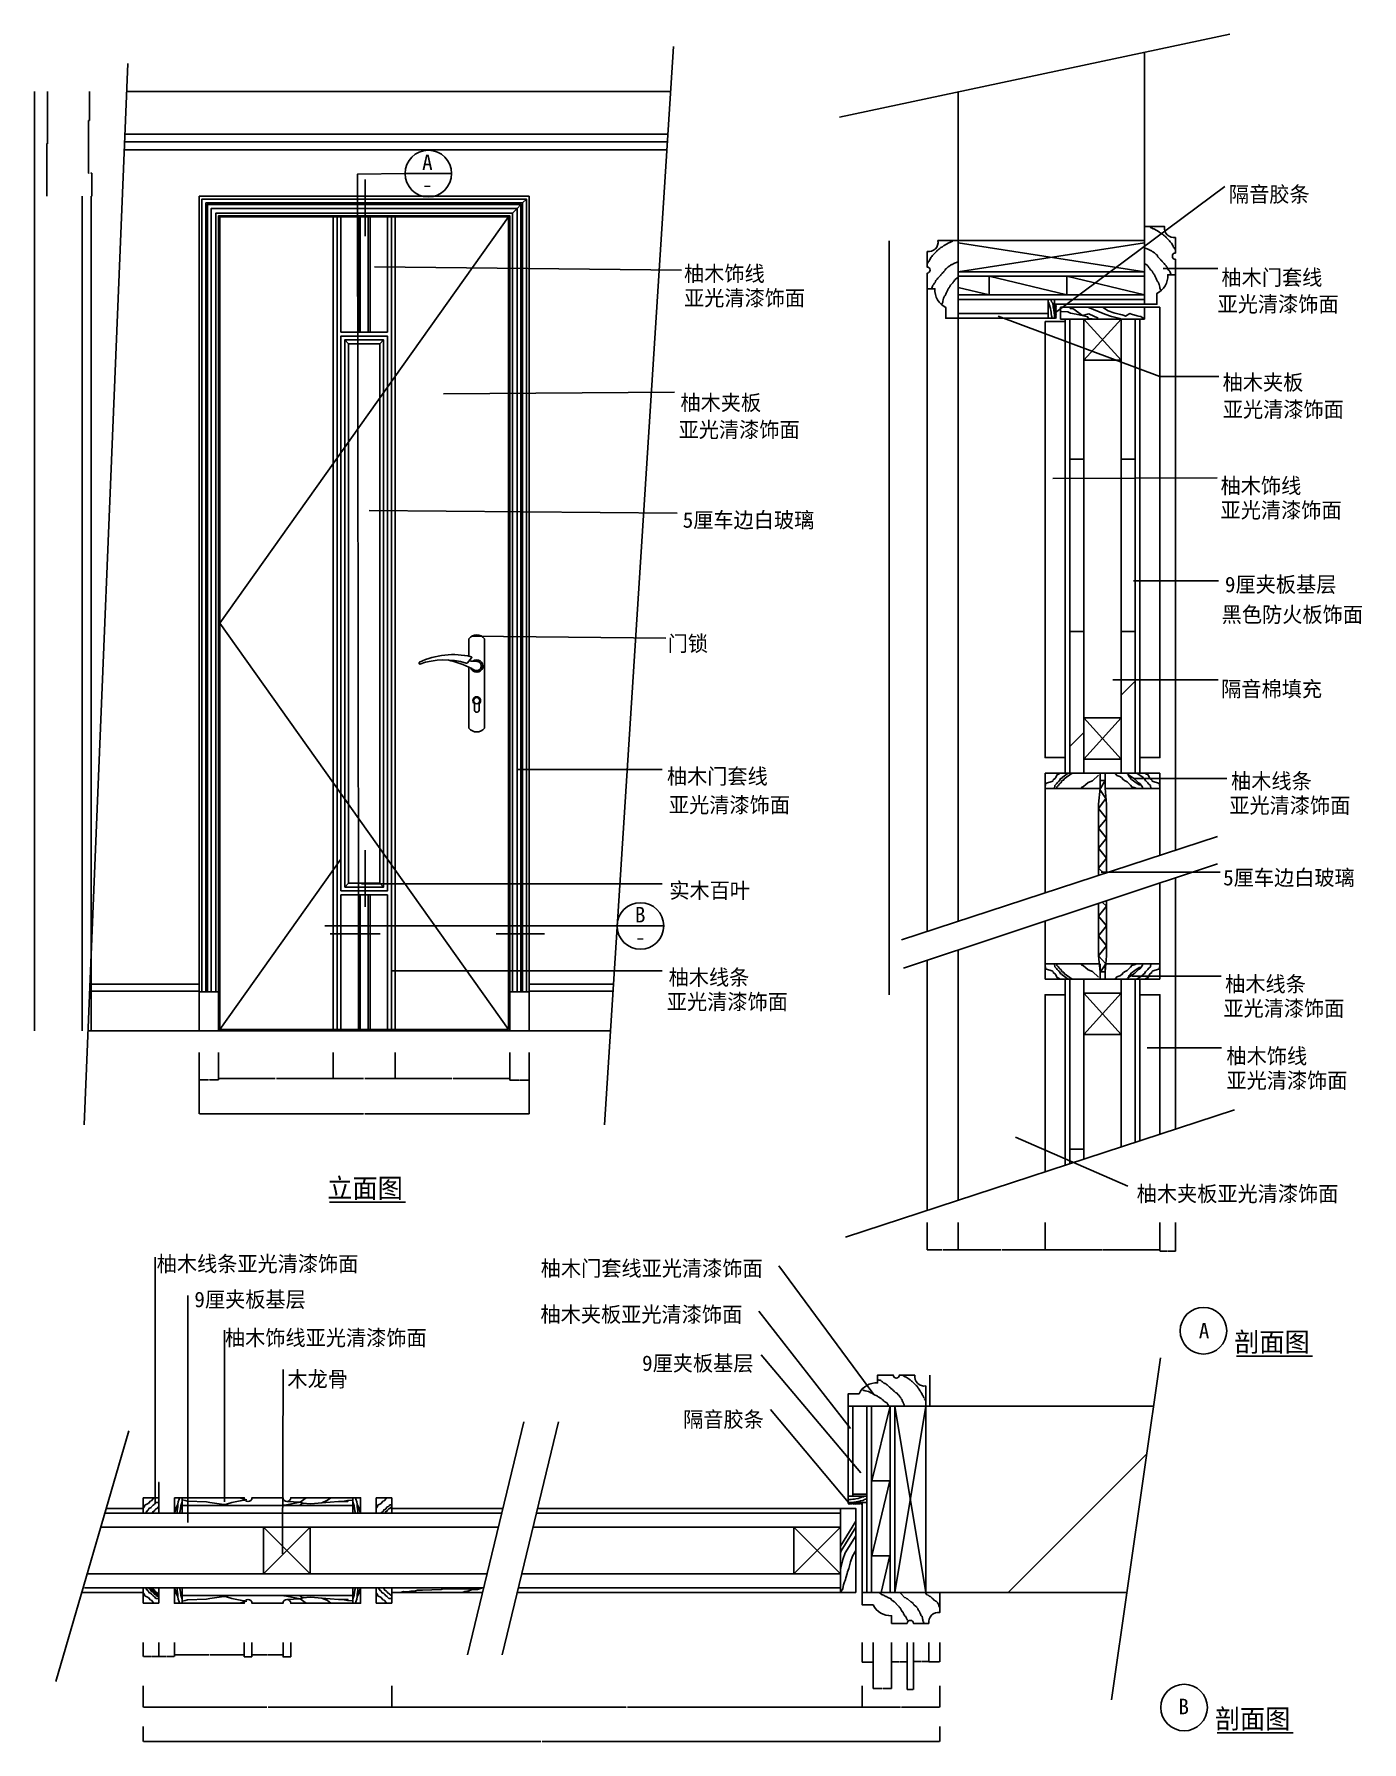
# Model space of a CAD drawing. Header units: metres. Extents: x 147 to 3568, y 251 to 4651.
import ezdxf

# ---------------------------------------------------------------- set-up
doc = ezdxf.new("R2010")
doc.units = ezdxf.units.M
for name, color, linetype in [('2', 2, 'Continuous'), ('3', 3, 'Continuous'), ('4', 4, 'Continuous'), ('7', 7, 'Continuous'), ('BH', 3, 'Continuous'), ('DIM', 3, 'Continuous'), ('TEXT', 3, 'Continuous')]:
    doc.layers.add(name, color=color, linetype=linetype)
doc.dimstyles.get("Standard").update_dxf_attribs({"dimtxt": 2.5, "dimasz": 2.5, "dimexe": 1.25, "dimexo": 0.625, "dimtad": 1, "dimcen": 2.5, "dimazin": 3, "dimtfac": 1, "dimtmove": 0, "dimatfit": 3})

msp = doc.modelspace()

# ---------------------------------------------------------------- texts
at = {"layer": 'DIM'}
for s, p in [('A', (1146.38, 4301.18)), ('-', (1146.27, 4243.77)), ('B', (1694.79, 2362.47)), ('-', (1694.99, 2304.33))]:
    msp.add_text(s, height=40, dxfattribs=at).set_placement(p)
at = {"layer": 'TEXT'}
for s, height, p in [('立面图', 50, (901.78, 1652.89)), ('A', 40, (3147.84, 1290.43)), ('剖面图', 50, (3238.9, 1256.33)), ('B', 40, (3095.28, 322.14)), ('剖面图', 50, (3188.96, 285.42))]:
    msp.add_text(s, height=height, dxfattribs=at).set_placement(p)
at = {"layer": 'TEXT', "char_height": 40, "attachment_point": 1}
for s, insert in [('隔音胶条', (3225.45, 4258.87)), ('柚木饰线 ', (1821.37, 4054.41)), ('柚木门套线', (3206.16, 4044.41)), ('亚光清漆饰面', (1821.38, 3991.58)), ('亚光清漆饰面', (3196.22, 3975.7)), ('柚木夹板 ', (3209.18, 3774.15)), ('柚木夹板 ', (1812.1, 3721.95)), ('亚光清漆饰面', (3209.77, 3704.39)), ('亚光清漆饰面', (1807.34, 3652.19)), ('柚木饰线 ', (3203.88, 3507.73)), ('亚光清漆饰面', (3203.89, 3444.9)), ('5厘车边白玻璃', (1817.81, 3419.51)), ('9厘夹板基层', (3215.16, 3253.45)), ('黑色防火板饰面', (3206.86, 3175.91)), ('门锁', (1779.14, 3101.13)), ('隔音棉填充', (3205.56, 2984.15)), ('柚木门套线', (1777.06, 2759.09)), ('柚木线条', (3230.98, 2746.82)), ('亚光清漆饰面', (1782.35, 2685.31)), ('亚光清漆饰面', (3226.4, 2684.03)), ('实木百叶', (1783.4, 2464.9)), ('5厘车边白玻璃', (3210.49, 2497.98)), ('柚木线条', (1781.64, 2240.91)), ('柚木线条', (3215.72, 2223.79)), ('亚光清漆饰面', (1777.06, 2178.12)), ('亚光清漆饰面', (3211.15, 2161)), ('柚木饰线 ', (3219.03, 2038.23)), ('亚光清漆饰面', (3219.03, 1975.4)), ('柚木夹板亚光清漆饰面', (2987.71, 1683.36)), ('柚木线条亚光清漆饰面', (462.37, 1502.82)), ('柚木门套线亚光清漆饰面', (1452.11, 1491.03)), ('9厘夹板基层', (559.48, 1410.99)), ('柚木夹板亚光清漆饰面', (1451.45, 1372.49)), ('柚木饰线亚光清漆饰面', (638.31, 1312.21)), ('9厘夹板基层', (1713.18, 1246.77)), ('木龙骨', (799.15, 1205.82)), ('隔音胶条', (1818.98, 1101.92))]:
    msp.add_mtext(s, dxfattribs=dict(at, insert=insert))

# ---------------------------------------------------------------- blocks, each defined once
blk = doc.blocks.new('*D1')
for p, q in [((147.19, 4503.55), (147.19, 3293.55)), ((146.94, 3293.55), (146.69, 3293.55)), ((147.19, 2083.55), (147.19, 3293.55)), ((147.19, 3293.55), (147.19, 3293.55)), ((147.44, 3293.55), (147.69, 3293.55))]:
    blk.add_line(p, q)
at = {"layer": 'Defpoints'}
for p in [(147.19, 4503.55), (147.19, 3293.55), (147.19, 2083.55)]:
    blk.add_point(p, dxfattribs=at)
at = {"layer": 'TEXT', "insert": (147.19, 3294.675), "char_height": 1, "attachment_point": 5}
blk.add_mtext('0', dxfattribs=at)
blk = doc.blocks.new('*D2')
for p, q in [((180.99, 4503.55), (180.99, 4368.55)), ((181.24, 4368.55), (178.72, 4368.55)), ((178.97, 4233.55), (178.97, 4368.55))]:
    blk.add_line(p, q)
at = {"layer": 'Defpoints'}
for p in [(180.99, 4503.55), (180.99, 4368.55), (178.97, 4233.55)]:
    blk.add_point(p, dxfattribs=at)
at = {"layer": 'TEXT', "insert": (179.98, 4367.425), "char_height": 1, "attachment_point": 5}
blk.add_mtext('2,02', dxfattribs=at)
blk = doc.blocks.new('*D3')
for p, q in [((286.59, 4353.55), (286.59, 4293.55)), ((288.76, 4293.55), (286.34, 4293.55)), ((295.18, 4293.55), (292.76, 4293.55)), ((294.93, 4233.55), (294.93, 4293.55))]:
    blk.add_line(p, q)
at = {"layer": 'Defpoints'}
for p in [(286.59, 4353.55), (294.93, 4293.55), (294.93, 4233.55)]:
    blk.add_point(p, dxfattribs=at)
at = {"layer": 'DIM', "insert": (290.76, 4293.55), "char_height": 1, "attachment_point": 5}
blk.add_mtext('8,34', dxfattribs=at)
blk = doc.blocks.new('*D4')
for p, q in [((428, 290.44), (428, 251.69)), ((2480.32, 290.22), (2480.32, 251.69)), ((428.25, 251.69), (1452.66, 251.69)), ((1455.66, 251.69), (2480.07, 251.69))]:
    blk.add_line(p, q)
at = {"layer": 'Defpoints'}
for p in [(428, 290.44), (2480.32, 290.22), (428, 251.69)]:
    blk.add_point(p, dxfattribs=at)
at = {"layer": 'TEXT', "insert": (1454.16, 251.69), "char_height": 1, "attachment_point": 5}
blk.add_mtext('505', dxfattribs=at)
blk = doc.blocks.new('*D5')
for p, q in [((1068, 395.57), (1068, 340.44)), ((2280.32, 395.57), (2280.32, 340.44)), ((1068.25, 340.44), (1672.66, 340.44)), ((1675.66, 340.44), (2280.07, 340.44))]:
    blk.add_line(p, q)
at = {"layer": 'Defpoints'}
for p in [(1068, 395.57), (2280.32, 395.57), (1068, 340.44)]:
    blk.add_point(p, dxfattribs=at)
at = {"layer": 'DIM', "insert": (1674.16, 340.44), "char_height": 1, "attachment_point": 5}
blk.add_mtext('295', dxfattribs=at)
blk = doc.blocks.new('*D6')
for p, q in [((428, 395.57), (428, 340.44)), ((1068, 395.57), (1068, 340.44)), ((428.25, 340.44), (746.5, 340.44)), ((749.5, 340.44), (1067.75, 340.44))]:
    blk.add_line(p, q)
at = {"layer": 'Defpoints'}
for p in [(428, 395.57), (1068, 395.57), (428, 340.44)]:
    blk.add_point(p, dxfattribs=at)
at = {"layer": 'DIM', "insert": (748, 340.44), "char_height": 1, "attachment_point": 5}
blk.add_mtext('160', dxfattribs=at)
blk = doc.blocks.new('*D7')
for p, q in [((508, 506.94), (508, 475.21)), ((688, 506.94), (688, 475.21)), ((508.25, 475.21), (597, 475.21)), ((599, 475.21), (687.75, 475.21))]:
    blk.add_line(p, q)
at = {"layer": 'Defpoints'}
for p in [(508, 506.94), (688, 506.94), (508, 475.21)]:
    blk.add_point(p, dxfattribs=at)
at = {"layer": 'DIM', "insert": (598, 475.21), "char_height": 1, "attachment_point": 5}
blk.add_mtext('50', dxfattribs=at)
blk = doc.blocks.new('*D8')
for p, q in [((468, 474.97), (468, 471.21)), ((468.25, 471.21), (487, 471.21)), ((489, 471.21), (507.75, 471.21)), ((508, 474.97), (508, 471.21))]:
    blk.add_line(p, q)
at = {"layer": 'Defpoints'}
for p in [(468, 474.97), (468, 471.21), (508, 474.97)]:
    blk.add_point(p, dxfattribs=at)
at = {"layer": 'DIM', "insert": (488, 471.21), "char_height": 1, "attachment_point": 5}
blk.add_mtext('10', dxfattribs=at)
blk = doc.blocks.new('*D9')
for p, q in [((428, 506.94), (428, 471.21)), ((468, 506.94), (468, 471.21)), ((428.25, 471.21), (447, 471.21)), ((449, 471.21), (467.75, 471.21))]:
    blk.add_line(p, q)
at = {"layer": 'Defpoints'}
for p in [(428, 506.94), (468, 506.94), (428, 471.21)]:
    blk.add_point(p, dxfattribs=at)
at = {"layer": 'DIM', "insert": (448, 471.21), "char_height": 1, "attachment_point": 5}
blk.add_mtext('10', dxfattribs=at)
blk = doc.blocks.new('*D10')
for p, q in [((788, 506.94), (788, 470.32)), ((808, 506.94), (808, 470.32)), ((797.5, 470.32), (787.75, 470.32)), ((808.25, 470.32), (798.5, 470.32))]:
    blk.add_line(p, q)
at = {"layer": 'Defpoints'}
for p in [(788, 506.94), (808, 506.94), (808, 470.32)]:
    blk.add_point(p, dxfattribs=at)
at = {"layer": 'DIM', "insert": (798, 470.32), "char_height": 1, "attachment_point": 5}
blk.add_mtext('5', dxfattribs=at)
blk = doc.blocks.new('*D11')
for p, q in [((688, 506.94), (688, 470.32)), ((708, 506.94), (708, 470.32)), ((688.25, 470.32), (697.5, 470.32)), ((698.5, 470.32), (707.75, 470.32))]:
    blk.add_line(p, q)
at = {"layer": 'Defpoints'}
for p in [(688, 506.94), (708, 506.94), (688, 470.32)]:
    blk.add_point(p, dxfattribs=at)
at = {"layer": 'DIM', "insert": (698, 470.32), "char_height": 1, "attachment_point": 5}
blk.add_mtext('5', dxfattribs=at)
blk = doc.blocks.new('*D12')
for p, q in [((708, 506.94), (708, 475.21)), ((788, 506.94), (788, 475.21)), ((708.25, 475.21), (747, 475.21)), ((749, 475.21), (787.75, 475.21))]:
    blk.add_line(p, q)
at = {"layer": 'Defpoints'}
for p in [(708, 506.94), (788, 506.94), (708, 475.21)]:
    blk.add_point(p, dxfattribs=at)
at = {"layer": 'DIM', "insert": (748, 475.21), "char_height": 1, "attachment_point": 5}
blk.add_mtext('20', dxfattribs=at)
blk = doc.blocks.new('*D13')
for p, q in [((467.75, 919.06), (467.5, 919.06)), ((468, 880.12), (468, 919.06)), ((468, 840.12), (468, 919.06)), ((468, 919.06), (468, 919.06)), ((468.25, 919.06), (468.5, 919.06))]:
    blk.add_line(p, q)
at = {"layer": 'Defpoints'}
for p in [(468, 919.06), (468, 880.12), (468, 840.12)]:
    blk.add_point(p, dxfattribs=at)
at = {"layer": 'DIM', "insert": (468, 920.185), "char_height": 1, "attachment_point": 5}
blk.add_mtext('10', dxfattribs=at)
blk = doc.blocks.new('*D14')
for p, q in [((270.66, 4233.55), (270.66, 3158.55)), ((270.41, 3158.55), (270.16, 3158.55)), ((270.66, 2083.55), (270.66, 3158.55)), ((270.66, 3158.55), (270.66, 3158.55)), ((270.91, 3158.55), (271.16, 3158.55))]:
    blk.add_line(p, q)
at = {"layer": 'Defpoints'}
for p in [(270.66, 4233.55), (270.66, 3158.55), (270.66, 2083.55)]:
    blk.add_point(p, dxfattribs=at)
at = {"layer": 'DIM', "insert": (270.66, 3159.675), "char_height": 1, "attachment_point": 5}
blk.add_mtext('0', dxfattribs=at)
blk = doc.blocks.new('*D15')
for p, q in [((293.22, 3883.55), (293.22, 3158.55)), ((292.97, 3158.55), (292.72, 3158.55)), ((293.22, 2433.55), (293.22, 3158.55)), ((293.22, 3158.55), (293.22, 3158.55)), ((293.47, 3158.55), (293.72, 3158.55))]:
    blk.add_line(p, q)
at = {"layer": 'Defpoints'}
for p in [(293.22, 3883.55), (293.22, 3158.55), (293.22, 2433.55)]:
    blk.add_point(p, dxfattribs=at)
at = {"layer": 'DIM', "insert": (293.22, 3159.675), "char_height": 1, "attachment_point": 5}
blk.add_mtext('0', dxfattribs=at)
blk = doc.blocks.new('*D16')
for p, q in [((917.15, 2027.47), (917.15, 1960.57)), ((1077.15, 2027.47), (1077.15, 1960.57)), ((917.4, 1960.57), (995.65, 1960.57)), ((998.65, 1960.57), (1076.9, 1960.57))]:
    blk.add_line(p, q)
at = {"layer": 'Defpoints'}
for p in [(917.15, 2027.47), (1077.15, 2027.47), (917.15, 1960.57)]:
    blk.add_point(p, dxfattribs=at)
at = {"layer": 'DIM', "insert": (997.15, 1960.57), "char_height": 1, "attachment_point": 5}
blk.add_mtext('160', dxfattribs=at)
blk = doc.blocks.new('*D17')
for p, q in [((572.15, 2027.56), (572.15, 1869.19)), ((1422.15, 2027.56), (1422.15, 1869.19)), ((572.4, 1869.19), (995.65, 1869.19)), ((998.65, 1869.19), (1421.9, 1869.19))]:
    blk.add_line(p, q)
at = {"layer": 'Defpoints'}
for p in [(572.15, 2027.56), (1422.15, 2027.56), (572.15, 1869.19)]:
    blk.add_point(p, dxfattribs=at)
at = {"layer": 'DIM', "insert": (997.15, 1869.19), "char_height": 1, "attachment_point": 5}
blk.add_mtext('850', dxfattribs=at)
blk = doc.blocks.new('*D18')
for p, q in [((293.22, 2433.55), (293.22, 2258.55)), ((292.97, 2258.55), (292.72, 2258.55)), ((293.22, 2083.55), (293.22, 2258.55)), ((293.22, 2258.55), (293.22, 2258.55)), ((293.47, 2258.55), (293.72, 2258.55))]:
    blk.add_line(p, q)
at = {"layer": 'Defpoints'}
for p in [(293.22, 2433.55), (293.22, 2258.55), (293.22, 2083.55)]:
    blk.add_point(p, dxfattribs=at)
at = {"layer": 'DIM', "insert": (293.22, 2259.675), "char_height": 1, "attachment_point": 5}
blk.add_mtext('0', dxfattribs=at)
blk = doc.blocks.new('*D19')
for p, q in [((572.15, 2027.56), (572.15, 1956.57)), ((622.15, 2027.56), (622.15, 1956.57)), ((572.4, 1956.57), (596.15, 1956.57)), ((598.15, 1956.57), (621.9, 1956.57))]:
    blk.add_line(p, q)
at = {"layer": 'Defpoints'}
for p in [(572.15, 2027.56), (622.15, 2027.56), (572.15, 1956.57)]:
    blk.add_point(p, dxfattribs=at)
at = {"layer": 'DIM', "insert": (597.15, 1956.57), "char_height": 1, "attachment_point": 5}
blk.add_mtext('50', dxfattribs=at)
blk = doc.blocks.new('*D20')
for p, q in [((622.15, 2027.56), (622.15, 1960.57)), ((917.15, 2027.47), (917.15, 1960.57)), ((622.4, 1960.57), (768.15, 1960.57)), ((771.15, 1960.57), (916.9, 1960.57))]:
    blk.add_line(p, q)
at = {"layer": 'Defpoints'}
for p in [(622.15, 2027.56), (917.15, 2027.47), (622.15, 1960.57)]:
    blk.add_point(p, dxfattribs=at)
at = {"layer": 'DIM', "insert": (769.65, 1960.57), "char_height": 1, "attachment_point": 5}
blk.add_mtext('295', dxfattribs=at)
blk = doc.blocks.new('*D21')
for p, q in [((1077.15, 2027.47), (1077.15, 1960.57)), ((1372.15, 2027.56), (1372.15, 1960.57)), ((1077.4, 1960.57), (1223.15, 1960.57)), ((1226.15, 1960.57), (1371.9, 1960.57))]:
    blk.add_line(p, q)
at = {"layer": 'Defpoints'}
for p in [(1077.15, 2027.47), (1372.15, 2027.56), (1077.15, 1960.57)]:
    blk.add_point(p, dxfattribs=at)
at = {"layer": 'DIM', "insert": (1224.65, 1960.57), "char_height": 1, "attachment_point": 5}
blk.add_mtext('295', dxfattribs=at)
blk = doc.blocks.new('*D22')
for p, q in [((1372.15, 2027.56), (1372.15, 1956.46)), ((1422.15, 2027.56), (1422.15, 1956.46)), ((1372.4, 1956.46), (1396.15, 1956.46)), ((1398.15, 1956.46), (1421.9, 1956.46))]:
    blk.add_line(p, q)
at = {"layer": 'Defpoints'}
for p in [(1372.15, 2027.56), (1422.15, 2027.56), (1372.15, 1956.46)]:
    blk.add_point(p, dxfattribs=at)
at = {"layer": 'DIM', "insert": (1397.15, 1956.46), "char_height": 1, "attachment_point": 5}
blk.add_mtext('50', dxfattribs=at)
blk = doc.blocks.new('*D23')
for p, q in [((293.22, 4183.55), (293.22, 4033.55)), ((292.97, 4033.55), (292.72, 4033.55)), ((293.22, 3883.55), (293.22, 4033.55)), ((293.22, 4033.55), (293.22, 4033.55)), ((293.47, 4033.55), (293.72, 4033.55))]:
    blk.add_line(p, q)
at = {"layer": 'Defpoints'}
for p in [(293.22, 4183.55), (293.22, 4033.55), (293.22, 3883.55)]:
    blk.add_point(p, dxfattribs=at)
at = {"layer": 'DIM', "insert": (293.22, 4034.675), "char_height": 1, "attachment_point": 5}
blk.add_mtext('0', dxfattribs=at)
blk = doc.blocks.new('*D24')
for p, q in [((293.22, 4233.55), (293.22, 4208.55)), ((292.97, 4208.55), (292.72, 4208.55)), ((293.22, 4183.55), (293.22, 4208.55)), ((293.22, 4208.55), (293.22, 4208.55)), ((293.47, 4208.55), (293.72, 4208.55))]:
    blk.add_line(p, q)
at = {"layer": 'Defpoints'}
for p in [(293.22, 4233.55), (293.22, 4208.55), (293.22, 4183.55)]:
    blk.add_point(p, dxfattribs=at)
at = {"layer": 'DIM', "insert": (293.22, 4209.675), "char_height": 1, "attachment_point": 5}
blk.add_mtext('0', dxfattribs=at)
blk = doc.blocks.new('*D25')
for p, q in [((2452.32, 506.94), (2452.32, 457.17)), ((2480.32, 506.94), (2480.32, 457.17)), ((2452.57, 457.17), (2465.82, 457.17)), ((2466.82, 457.17), (2480.07, 457.17))]:
    blk.add_line(p, q)
at = {"layer": 'Defpoints'}
for p in [(2452.32, 506.94), (2480.32, 506.94), (2452.32, 457.17)]:
    blk.add_point(p, dxfattribs=at)
at = {"layer": 'DIM', "insert": (2466.32, 457.17), "char_height": 1, "attachment_point": 5}
blk.add_mtext('7', dxfattribs=at)
blk = doc.blocks.new('*D26')
for p, q in [((2280.32, 506.94), (2280.32, 456.08)), ((2308.32, 506.94), (2308.32, 456.08)), ((2280.57, 456.08), (2293.82, 456.08)), ((2294.82, 456.08), (2308.07, 456.08))]:
    blk.add_line(p, q)
at = {"layer": 'Defpoints'}
for p in [(2280.32, 506.94), (2308.32, 506.94), (2280.32, 456.08)]:
    blk.add_point(p, dxfattribs=at)
at = {"layer": 'DIM', "insert": (2294.32, 456.08), "char_height": 1, "attachment_point": 5}
blk.add_mtext('7', dxfattribs=at)
blk = doc.blocks.new('*D27')
for p, q in [((2356.32, 487.38), (2356.32, 457.31)), ((2396.32, 487.38), (2396.32, 457.31)), ((2356.57, 457.31), (2375.32, 457.31)), ((2377.32, 457.31), (2396.07, 457.31))]:
    blk.add_line(p, q)
at = {"layer": 'Defpoints'}
for p in [(2356.32, 487.38), (2396.32, 487.38), (2356.32, 457.31)]:
    blk.add_point(p, dxfattribs=at)
at = {"layer": 'DIM', "insert": (2376.32, 457.31), "char_height": 1, "attachment_point": 5}
blk.add_mtext('10', dxfattribs=at)
blk = doc.blocks.new('*D28')
for p, q in [((2412.32, 487.38), (2412.32, 458.3)), ((2452.32, 487.38), (2452.32, 458.3)), ((2412.57, 458.3), (2431.32, 458.3)), ((2433.32, 458.3), (2452.07, 458.3))]:
    blk.add_line(p, q)
at = {"layer": 'Defpoints'}
for p in [(2412.32, 487.38), (2452.32, 487.38), (2412.32, 458.3)]:
    blk.add_point(p, dxfattribs=at)
at = {"layer": 'DIM', "insert": (2432.32, 458.3), "char_height": 1, "attachment_point": 5}
blk.add_mtext('10', dxfattribs=at)
blk = doc.blocks.new('*D29')
for p, q in [((2308.32, 506.94), (2308.32, 388.57)), ((2356.32, 506.94), (2356.32, 388.57)), ((2308.57, 388.57), (2331.32, 388.57)), ((2333.32, 388.57), (2356.07, 388.57))]:
    blk.add_line(p, q)
at = {"layer": 'Defpoints'}
for p in [(2308.32, 506.94), (2356.32, 506.94), (2308.32, 388.57)]:
    blk.add_point(p, dxfattribs=at)
at = {"layer": 'DIM', "insert": (2332.32, 388.57), "char_height": 1, "attachment_point": 5}
blk.add_mtext('12', dxfattribs=at)
blk = doc.blocks.new('*D30')
for p, q in [((2396.32, 506.94), (2396.32, 385.54)), ((2412.32, 506.94), (2412.32, 385.54)), ((2396.57, 385.54), (2403.82, 385.54)), ((2404.82, 385.54), (2412.07, 385.54))]:
    blk.add_line(p, q)
at = {"layer": 'Defpoints'}
for p in [(2396.32, 506.94), (2412.32, 506.94), (2396.32, 385.54)]:
    blk.add_point(p, dxfattribs=at)
at = {"layer": 'DIM', "insert": (2404.32, 385.54), "char_height": 1, "attachment_point": 5}
blk.add_mtext('4', dxfattribs=at)
blk = doc.blocks.new('*D31')
for p, q in [((2280.32, 395.57), (2280.32, 340.22)), ((2480.32, 395.57), (2480.32, 340.22)), ((2280.57, 340.22), (2379.32, 340.22)), ((2381.32, 340.22), (2480.07, 340.22))]:
    blk.add_line(p, q)
at = {"layer": 'Defpoints'}
for p in [(2280.32, 395.57), (2480.32, 395.57), (2280.32, 340.22)]:
    blk.add_point(p, dxfattribs=at)
at = {"layer": 'DIM', "insert": (2380.32, 340.22), "char_height": 1, "attachment_point": 5}
blk.add_mtext('50', dxfattribs=at)
blk = doc.blocks.new('*D32')
for p, q in [((2455, 1196.12), (2455, 1156.12)), ((2454.75, 1156.12), (2454.5, 1156.12)), ((2455, 1116.12), (2455, 1156.12)), ((2455, 1156.12), (2455, 1156.12)), ((2455.25, 1156.12), (2455.5, 1156.12))]:
    blk.add_line(p, q)
at = {"layer": 'Defpoints'}
for p in [(2455, 1196.12), (2455, 1156.12), (2455, 1116.12)]:
    blk.add_point(p, dxfattribs=at)
at = {"layer": 'DIM', "insert": (2455, 1157.245), "char_height": 1, "attachment_point": 5}
blk.add_mtext('20', dxfattribs=at)
blk = doc.blocks.new('*D33')
for p, q in [((2349.61, 3918.83), (2349.61, 3353.11)), ((2349.36, 3353.11), (2349.11, 3353.11)), ((2349.61, 2787.39), (2349.61, 3353.11)), ((2349.61, 3353.11), (2349.61, 3353.11)), ((2349.86, 3353.11), (2350.11, 3353.11))]:
    blk.add_line(p, q)
at = {"layer": 'Defpoints'}
for p in [(2349.61, 3918.83), (2349.61, 3353.11), (2349.61, 2787.39)]:
    blk.add_point(p, dxfattribs=at)
at = {"layer": 'DIM', "insert": (2349.61, 3354.235), "char_height": 1, "attachment_point": 5}
blk.add_mtext('300', dxfattribs=at)
blk = doc.blocks.new('*D34')
for p, q in [((2751.79, 1589.36), (2751.79, 1519.18)), ((3047.79, 1589.36), (3047.79, 1519.18)), ((2752.04, 1519.18), (2898.79, 1519.18)), ((2900.79, 1519.18), (3047.54, 1519.18))]:
    blk.add_line(p, q)
at = {"layer": 'Defpoints'}
for p in [(2751.79, 1589.36), (3047.79, 1589.36), (2751.79, 1519.18)]:
    blk.add_point(p, dxfattribs=at)
at = {"layer": 'DIM', "insert": (2899.79, 1519.18), "char_height": 1, "attachment_point": 5}
blk.add_mtext('74', dxfattribs=at)
blk = doc.blocks.new('*D35')
for p, q in [((2447.79, 1589.36), (2447.79, 1519.18)), ((2527.79, 1589.36), (2527.79, 1519.18)), ((2448.04, 1519.18), (2486.79, 1519.18)), ((2488.79, 1519.18), (2527.54, 1519.18))]:
    blk.add_line(p, q)
at = {"layer": 'Defpoints'}
for p in [(2447.79, 1589.36), (2527.79, 1589.36), (2447.79, 1519.18)]:
    blk.add_point(p, dxfattribs=at)
at = {"layer": 'DIM', "insert": (2487.79, 1519.18), "char_height": 1, "attachment_point": 5}
blk.add_mtext('20', dxfattribs=at)
blk = doc.blocks.new('*D36')
for p, q in [((2527.79, 1589.36), (2527.79, 1519.18)), ((2751.79, 1589.36), (2751.79, 1519.18)), ((2528.04, 1519.18), (2638.79, 1519.18)), ((2640.79, 1519.18), (2751.54, 1519.18))]:
    blk.add_line(p, q)
at = {"layer": 'Defpoints'}
for p in [(2527.79, 1589.36), (2751.79, 1589.36), (2527.79, 1519.18)]:
    blk.add_point(p, dxfattribs=at)
at = {"layer": 'DIM', "insert": (2639.79, 1519.18), "char_height": 1, "attachment_point": 5}
blk.add_mtext('56', dxfattribs=at)
blk = doc.blocks.new('*D37')
for p, q in [((2349.61, 2707.39), (2349.61, 2481.72)), ((2349.36, 2481.72), (2349.11, 2481.72)), ((2349.61, 2256.04), (2349.61, 2481.72)), ((2349.61, 2481.72), (2349.61, 2481.72)), ((2349.86, 2481.72), (2350.11, 2481.72))]:
    blk.add_line(p, q)
at = {"layer": 'Defpoints'}
for p in [(2349.61, 2707.39), (2349.61, 2481.72), (2349.61, 2256.04)]:
    blk.add_point(p, dxfattribs=at)
at = {"layer": 'DIM', "insert": (2349.61, 2482.845), "char_height": 1, "attachment_point": 5}
blk.add_mtext('1410', dxfattribs=at)
blk = doc.blocks.new('*D38')
for p, q in [((2349.61, 2256.04), (2349.61, 2236.04)), ((2349.36, 2236.04), (2349.11, 2236.04)), ((2349.61, 2216.04), (2349.61, 2236.04)), ((2349.61, 2236.04), (2349.61, 2236.04)), ((2349.86, 2236.04), (2350.11, 2236.04))]:
    blk.add_line(p, q)
at = {"layer": 'Defpoints'}
for p in [(2349.61, 2256.04), (2349.61, 2236.04), (2349.61, 2216.04)]:
    blk.add_point(p, dxfattribs=at)
at = {"layer": 'DIM', "insert": (2349.61, 2237.165), "char_height": 1, "attachment_point": 5}
blk.add_mtext('10', dxfattribs=at)
blk = doc.blocks.new('*D39')
for p, q in [((2349.61, 2216.04), (2349.61, 2196.04)), ((2349.36, 2196.04), (2349.11, 2196.04)), ((2349.61, 2176.04), (2349.61, 2196.04)), ((2349.61, 2196.04), (2349.61, 2196.04)), ((2349.86, 2196.04), (2350.11, 2196.04))]:
    blk.add_line(p, q)
at = {"layer": 'Defpoints'}
for p in [(2349.61, 2216.04), (2349.61, 2196.04), (2349.61, 2176.04)]:
    blk.add_point(p, dxfattribs=at)
at = {"layer": 'DIM', "insert": (2349.61, 2197.165), "char_height": 1, "attachment_point": 5}
blk.add_mtext('10', dxfattribs=at)
blk = doc.blocks.new('*D40')
for p, q in [((2349.61, 2787.39), (2349.61, 2767.39)), ((2349.36, 2767.39), (2349.11, 2767.39)), ((2349.61, 2747.39), (2349.61, 2767.39)), ((2349.61, 2767.39), (2349.61, 2767.39)), ((2349.86, 2767.39), (2350.11, 2767.39))]:
    blk.add_line(p, q)
at = {"layer": 'Defpoints'}
for p in [(2349.61, 2787.39), (2349.61, 2767.39), (2349.61, 2747.39)]:
    blk.add_point(p, dxfattribs=at)
at = {"layer": 'DIM', "insert": (2349.61, 2768.515), "char_height": 1, "attachment_point": 5}
blk.add_mtext('10', dxfattribs=at)
blk = doc.blocks.new('*D41')
for p, q in [((2349.61, 2747.39), (2349.61, 2727.39)), ((2349.36, 2727.39), (2349.11, 2727.39)), ((2349.61, 2707.39), (2349.61, 2727.39)), ((2349.61, 2727.39), (2349.61, 2727.39)), ((2349.86, 2727.39), (2350.11, 2727.39))]:
    blk.add_line(p, q)
at = {"layer": 'Defpoints'}
for p in [(2349.61, 2747.39), (2349.61, 2727.39), (2349.61, 2707.39)]:
    blk.add_point(p, dxfattribs=at)
at = {"layer": 'DIM', "insert": (2349.61, 2728.515), "char_height": 1, "attachment_point": 5}
blk.add_mtext('10', dxfattribs=at)
blk = doc.blocks.new('*D42')
for p, q in [((3047.79, 1589.36), (3047.79, 1515.18)), ((3087.79, 1589.36), (3087.79, 1515.18)), ((3048.04, 1515.18), (3066.79, 1515.18)), ((3068.79, 1515.18), (3087.54, 1515.18))]:
    blk.add_line(p, q)
at = {"layer": 'Defpoints'}
for p in [(3047.79, 1589.36), (3087.79, 1589.36), (3047.79, 1515.18)]:
    blk.add_point(p, dxfattribs=at)
at = {"layer": 'DIM', "insert": (3067.79, 1515.18), "char_height": 1, "attachment_point": 5}
blk.add_mtext('10', dxfattribs=at)
blk = doc.blocks.new('*D43')
for p, q in [((2349.61, 4118.83), (2349.61, 4018.83)), ((2349.36, 4018.83), (2349.11, 4018.83)), ((2349.61, 3918.83), (2349.61, 4018.83)), ((2349.61, 4018.83), (2349.61, 4018.83)), ((2349.86, 4018.83), (2350.11, 4018.83))]:
    blk.add_line(p, q)
at = {"layer": 'Defpoints'}
for p in [(2349.61, 4118.83), (2349.61, 4018.83), (2349.61, 3918.83)]:
    blk.add_point(p, dxfattribs=at)
at = {"layer": 'DIM', "insert": (2349.61, 4019.955), "char_height": 1, "attachment_point": 5}
blk.add_mtext('50', dxfattribs=at)
blk = doc.blocks.new('*D44')
for p, q in [((289.68, 4503.55), (289.68, 4428.55)), ((286.59, 4353.55), (286.59, 4428.55)), ((286.84, 4428.55), (289.43, 4428.55))]:
    blk.add_line(p, q)
at = {"layer": 'Defpoints'}
for p in [(289.68, 4503.55), (286.59, 4428.55), (286.59, 4353.55)]:
    blk.add_point(p, dxfattribs=at)
at = {"layer": 'BH', "insert": (288.135, 4429.675), "char_height": 1, "attachment_point": 5}
blk.add_mtext('3,09', dxfattribs=at)

# ---------------------------------------------------------------- dimensions: what is measured, and where the dimension line sits
at = {"layer": 'BH'}
dim = msp.add_linear_dim(base=(286.59, 4428.55), p1=(286.59, 4353.55), p2=(289.68, 4503.55), dimstyle='Standard', dxfattribs=at)
dim.commit()
dim.dimension.update_dxf_attribs({"geometry": '*D44', "text_midpoint": (288.135, 4429.675)})
at = {"layer": 'DIM'}
for base, p1, p2, picture, middle in [((294.93, 4293.55), (294.93, 4233.55), (286.59, 4353.55), '*D3', (290.76, 4293.55)), ((270.66, 3158.55), (270.66, 4233.55), (270.66, 2083.55), '*D14', (270.66, 3159.675)), ((293.22, 4208.55), (293.22, 4233.55), (293.22, 4183.55), '*D24', (293.22, 4209.675)), ((293.22, 4033.55), (293.22, 4183.55), (293.22, 3883.55), '*D23', (293.22, 4034.675)), ((293.22, 3158.55), (293.22, 3883.55), (293.22, 2433.55), '*D15', (293.22, 3159.675)), ((293.22, 2258.55), (293.22, 2433.55), (293.22, 2083.55), '*D18', (293.22, 2259.675)), ((572.15, 1869.19), (572.15, 2027.56), (1422.15, 2027.56), '*D17', (997.15, 1869.19)), ((572.15, 1956.57), (572.15, 2027.56), (622.15, 2027.56), '*D19', (597.15, 1956.57)), ((622.15, 1960.57), (622.15, 2027.56), (917.15, 2027.47), '*D20', (769.65, 1960.57)), ((917.15, 1960.57), (917.15, 2027.47), (1077.15, 2027.47), '*D16', (997.15, 1960.57)), ((1077.15, 1960.57), (1077.15, 2027.47), (1372.15, 2027.56), '*D21', (1224.65, 1960.57)), ((1372.15, 1956.46), (1372.15, 2027.56), (1422.15, 2027.56), '*D22', (1397.15, 1956.46))]:
    dim = msp.add_linear_dim(base=base, p1=p1, p2=p2, dimstyle='Standard', dxfattribs=at)
    dim.commit()
    dim.dimension.update_dxf_attribs({"geometry": picture, "text_midpoint": middle})
for base, p1, p2, text, picture, middle in [((2349.61, 4018.83), (2349.61, 4118.83), (2349.61, 3918.83), '50', '*D43', (2349.61, 4019.955)), ((2349.61, 3353.11), (2349.61, 3918.83), (2349.61, 2787.39), '300', '*D33', (2349.61, 3354.235)), ((2349.61, 2767.39), (2349.61, 2787.39), (2349.61, 2747.39), '10', '*D40', (2349.61, 2768.515)), ((2349.61, 2727.39), (2349.61, 2747.39), (2349.61, 2707.39), '10', '*D41', (2349.61, 2728.515)), ((2349.61, 2481.72), (2349.61, 2707.39), (2349.61, 2256.04), '1410', '*D37', (2349.61, 2482.845)), ((2349.61, 2236.04), (2349.61, 2216.04), (2349.61, 2256.04), '10', '*D38', (2349.61, 2237.165)), ((2349.61, 2196.04), (2349.61, 2216.04), (2349.61, 2176.04), '10', '*D39', (2349.61, 2197.165)), ((2447.79, 1519.18), (2447.79, 1589.36), (2527.79, 1589.36), '20', '*D35', (2487.79, 1519.18)), ((2527.79, 1519.18), (2527.79, 1589.36), (2751.79, 1589.36), '56', '*D36', (2639.79, 1519.18)), ((2751.79, 1519.18), (2751.79, 1589.36), (3047.79, 1589.36), '74', '*D34', (2899.79, 1519.18)), ((3047.79, 1515.18), (3047.79, 1589.36), (3087.79, 1589.36), '10', '*D42', (3067.79, 1515.18)), ((2455, 1156.12), (2455, 1196.12), (2455, 1116.12), '20', '*D32', (2455, 1157.245)), ((468, 919.06), (468, 880.12), (468, 840.12), '10', '*D13', (468, 920.185)), ((428, 471.21), (428, 506.94), (468, 506.94), '10', '*D9', (448, 471.21)), ((508, 475.21), (508, 506.94), (688, 506.94), '50', '*D7', (598, 475.21)), ((688, 470.32), (688, 506.94), (708, 506.94), '5', '*D11', (698, 470.32)), ((708, 475.21), (708, 506.94), (788, 506.94), '20', '*D12', (748, 475.21)), ((808, 470.32), (808, 506.94), (788, 506.94), '5', '*D10', (798, 470.32)), ((2280.32, 456.08), (2280.32, 506.94), (2308.32, 506.94), '7', '*D26', (2294.32, 456.08)), ((2308.32, 388.57), (2308.32, 506.94), (2356.32, 506.94), '12', '*D29', (2332.32, 388.57)), ((2356.32, 457.31), (2356.32, 487.38), (2396.32, 487.38), '10', '*D27', (2376.32, 457.31)), ((2396.32, 385.54), (2396.32, 506.94), (2412.32, 506.94), '4', '*D30', (2404.32, 385.54)), ((2412.32, 458.3), (2412.32, 487.38), (2452.32, 487.38), '10', '*D28', (2432.32, 458.3)), ((2452.32, 457.17), (2452.32, 506.94), (2480.32, 506.94), '7', '*D25', (2466.32, 457.17)), ((468, 471.21), (468, 474.97), (508, 474.97), '10', '*D8', (488, 471.21)), ((428, 340.44), (428, 395.57), (1068, 395.57), '160', '*D6', (748, 340.44)), ((1068, 340.44), (1068, 395.57), (2280.32, 395.57), '295', '*D5', (1674.16, 340.44)), ((2280.32, 340.22), (2280.32, 395.57), (2480.32, 395.57), '50', '*D31', (2380.32, 340.22))]:
    dim = msp.add_linear_dim(base=base, p1=p1, p2=p2, text=text, dimstyle='Standard', dxfattribs=at)
    dim.commit()
    dim.dimension.update_dxf_attribs({"geometry": picture, "text_midpoint": middle})
at = {"layer": 'TEXT'}
for base, p1, p2, picture, middle in [((147.19, 3293.55), (147.19, 4503.55), (147.19, 2083.55), '*D1', (147.19, 3294.675)), ((180.99, 4368.55), (180.99, 4503.55), (178.97, 4233.55), '*D2', (179.98, 4367.425))]:
    dim = msp.add_linear_dim(base=base, p1=p1, p2=p2, dimstyle='Standard', dxfattribs=at)
    dim.commit()
    dim.dimension.update_dxf_attribs({"geometry": picture, "text_midpoint": middle})
dim = msp.add_linear_dim(base=(428, 251.69), p1=(428, 290.44), p2=(2480.32, 290.22), text='505', dimstyle='Standard', dxfattribs=at)
dim.commit()
dim.dimension.update_dxf_attribs({"geometry": '*D4', "text_midpoint": (1454.16, 251.69)})

# ---------------------------------------------------------------- hatches: boundary and pattern name
at = {"layer": 'BH'}
h = msp.add_hatch(dxfattribs=at)
h.set_pattern_fill('AR-CONC', scale=30)
h.paths.add_polyline_path([(2527.79, 4502.64), (2527.79, 4113.29), (3007.79, 4113.29), (3007.79, 4604.65)])
h = msp.add_hatch(dxfattribs=at)
h.set_pattern_fill('ANSI31', scale=450)
h.paths.add_polyline_path([(3007.79, 4119.39), (3007.79, 4155.39), (3007.79, 4604.65), (2527.79, 4502.64), (2527.79, 4119.39)])
h = msp.add_hatch(dxfattribs=at)
h.set_pattern_fill('DOLMIT', scale=70)
h.paths.add_polyline_path([(2527.79, 3967.39), (2527.79, 3931.39), (2759.79, 3931.39), (2759.79, 3967.39)])
h = msp.add_hatch(dxfattribs=at)
h.set_pattern_fill('DOLMIT', scale=70)
h.paths.add_polyline_path([(2851.79, 3917.31), (2815.79, 3917.31), (2815.79, 2747.39), (2851.79, 2747.39)])
h.paths.add_polyline_path([(2947.79, 2747.39), (2983.79, 2747.39), (2983.79, 3917.31), (2947.79, 3917.31)])
h = msp.add_hatch(dxfattribs=at)
h.set_pattern_fill('DOLMIT', scale=70)
h.paths.add_polyline_path([(2851.79, 2783.39), (2851.79, 2747.39), (2893.4, 2747.39), (2906.18, 2747.39), (2947.79, 2747.39), (2947.79, 2783.39)])
h = msp.add_hatch(dxfattribs=at)
h.set_pattern_fill('DOLMIT', scale=70)
h.paths.add_polyline_path([(2851.79, 2216.04), (2815.79, 2216.04), (2815.79, 1741.04), (2851.79, 1752.81)])
h.paths.add_polyline_path([(2947.79, 1784.19), (2983.79, 1795.96), (2983.79, 2216.04), (2947.79, 2216.04)])
h = msp.add_hatch(dxfattribs=at)
h.set_pattern_fill('DOLMIT', scale=70)
h.paths.add_polyline_path([(2947.79, 2180.04), (2851.79, 2180.04), (2851.79, 2216.04), (2887.4, 2216.04), (2912.18, 2216.04), (2947.79, 2216.04)])
h = msp.add_hatch(dxfattribs=at)
h.set_pattern_fill('DOLMIT', scale=70)
h.paths.add_polyline_path([(2292.32, 1116.12), (2256.32, 1116.12), (2256.32, 884.12), (2292.32, 884.12)])
h = msp.add_hatch(dxfattribs=at)
h.set_pattern_fill('AR-CONC', scale=30)
h.paths.add_polyline_path([(2440.57, 1116.12), (2440.57, 636.12), (2962.73, 636.12), (3031.38, 1116.12)])
h = msp.add_hatch(dxfattribs=at)
h.set_pattern_fill('ANSI31', scale=450)
h.paths.add_polyline_path([(2444.32, 636.12), (2480.32, 636.12), (2962.73, 636.12), (3031.38, 1116.12), (2444.32, 1116.12)])
h = msp.add_hatch(dxfattribs=at)
h.set_pattern_fill('DOLMIT', scale=50)
h.paths.add_polyline_path([(287, 684.12), (276.88, 648.12), (1305.15, 648.12), (1313.88, 684.12)])
h.paths.add_polyline_path([(330.82, 840.12), (320.71, 804.12), (1342.98, 804.12), (1351.71, 840.12)])
h = msp.add_hatch(dxfattribs=at)
h.set_pattern_fill('DOLMIT', scale=50)
h.paths.add_polyline_path([(1441.19, 840.12), (1432.46, 804.12), (2224.32, 804.12), (2224.32, 840.12)])
h.paths.add_polyline_path([(1403.36, 684.12), (1394.63, 648.12), (2224.32, 648.12), (2224.32, 684.12), (2104.32, 684.12)])

# ---------------------------------------------------------------- linework, layer by layer
at = {"layer": '2'}
for p, q in [((3007.79, 4604.65), (3007.79, 4119.39)), ((2527.79, 4502.64), (2527.79, 4119.39)), ((2527.79, 4119.39), (3007.79, 4119.39)), ((285.53, 2083.55), (1632.11, 2083.55)), ((3031.38, 1116.12), (2440.57, 1116.12)), ((2444.32, 1116.12), (2444.32, 636.12)), ((2962.73, 636.12), (2440.57, 636.12))]:
    msp.add_line(p, q, dxfattribs=at)
at = {"layer": '3'}
for p, q in [((3227.82, 4651.42), (2221.76, 4437.6)), ((982.15, 3883.55), (982.15, 4180.55)), ((987.15, 3883.55), (987.15, 4180.55)), ((1007.15, 3883.55), (1007.15, 4180.55)), ((1012.15, 3883.55), (1012.15, 4180.55)), ((2947.79, 3811.39), (2851.79, 3917.31)), ((2851.79, 3811.39), (2947.79, 3917.31)), ((957.15, 3853.55), (947.15, 3863.55)), ((1037.15, 3853.55), (1047.15, 3863.55)), ((2947.79, 2889.31), (2851.79, 2783.39)), ((2851.79, 2889.31), (2947.79, 2783.39)), ((3195.96, 2584.27), (2381.86, 2317.56)), ((937.15, 2525.62), (625.15, 2086.55)), ((3195.96, 2513.59), (2387.09, 2244.34)), ((1057.15, 2443.55), (937.15, 2443.55)), ((957.15, 2463.55), (947.15, 2453.55)), ((1047.15, 2453.55), (947.15, 2453.55)), ((982.15, 2086.55), (982.15, 2433.55)), ((987.15, 2086.55), (987.15, 2433.55)), ((1007.15, 2086.55), (1007.15, 2433.55)), ((1012.15, 2086.55), (1012.15, 2433.55)), ((1037.15, 2463.55), (1047.15, 2453.55)), ((289.72, 2185.55), (572.15, 2185.55)), ((1422.15, 2185.55), (1638.63, 2185.55)), ((2851.79, 2074.13), (2947.79, 2180.04)), ((2947.79, 2074.13), (2851.79, 2180.04)), ((3049.22, 1240.88), (2923.17, 359.51)), ((468, 840.12), (428, 840.12)), ((948, 840.12), (508, 840.12)), ((988, 840.12), (948, 840.12)), ((1068, 840.12), (1028, 840.12)), ((2264.32, 852.12), (2264.32, 636.12)), ((737.82, 804.12), (857.82, 684.12)), ((737.82, 684.12), (857.82, 804.12)), ((2104.32, 684.12), (2224.32, 804.12)), ((2104.32, 804.12), (2224.32, 684.12)), ((468, 648.12), (428, 648.12)), ((468, 648.12), (1028, 648.12)), ((948, 648.12), (508, 648.12)), ((988, 648.12), (948, 648.12)), ((1068, 648.12), (1028, 648.12))]:
    msp.add_line(p, q, dxfattribs=at)
for points in [[(589.15, 2183.55), (589.15, 4216.55), (1405.15, 4216.55), (1405.15, 2183.55)], [(593.15, 2183.55), (593.15, 4212.55), (1401.15, 4212.55), (1401.15, 2183.55)], [(603.15, 2183.55), (603.15, 4202.55), (1391.15, 4202.55), (1391.15, 2183.55)], [(2778.79, 3954.47), (2779.45, 3953.78), (2780.79, 3952.42)], [(2778.79, 3950.37), (2779.45, 3951.06), (2780.79, 3952.42)], [(2778.79, 3950.37), (2779.45, 3949.67), (2780.79, 3948.31)], [(2778.79, 3946.12), (2779.45, 3946.82), (2780.79, 3948.18)], [(2778.79, 3946.12), (2779.45, 3945.43), (2780.79, 3944.07)], [(2778.79, 3942.02), (2779.45, 3942.71), (2780.79, 3944.07)], [(2778.79, 3942.02), (2779.45, 3941.33), (2780.79, 3939.97)], [(2778.79, 3937.92), (2779.45, 3938.61), (2780.79, 3939.97)], [(2778.79, 3937.92), (2779.45, 3937.23), (2780.79, 3935.87)], [(2778.79, 3933.81), (2779.45, 3934.51), (2780.79, 3935.87)], [(2778.79, 3933.81), (2779.45, 3933.12), (2780.79, 3931.76)], [(2778.79, 3929.71), (2779.45, 3930.4), (2780.79, 3931.76)], [(2778.79, 3929.71), (2779.45, 3929.02), (2780.79, 3927.66)], [(2778.79, 3925.61), (2779.45, 3926.3), (2780.79, 3927.66)], [(2778.79, 3925.61), (2779.45, 3924.92), (2780.79, 3923.56)], [(2778.79, 3921.5), (2779.45, 3922.19), (2780.79, 3923.56)], [(2778.79, 3921.5), (2779.45, 3920.81), (2780.79, 3919.45)], [(2246.43, 865.12), (2245.74, 864.46), (2244.38, 863.12)], [(2246.43, 865.12), (2247.12, 864.46), (2248.48, 863.12)], [(2250.53, 865.12), (2249.84, 864.46), (2248.48, 863.12)], [(2250.53, 865.12), (2251.22, 864.46), (2252.58, 863.12)], [(2254.63, 865.12), (2253.94, 864.46), (2252.58, 863.12)], [(2254.63, 865.12), (2255.33, 864.46), (2256.69, 863.12)], [(2258.74, 865.12), (2258.05, 864.46), (2256.69, 863.12)], [(2258.74, 865.12), (2259.43, 864.46), (2260.79, 863.12)], [(2262.84, 865.12), (2262.15, 864.46), (2260.79, 863.12)], [(2262.84, 865.12), (2263.53, 864.46), (2264.89, 863.12)], [(2266.95, 865.12), (2266.25, 864.46), (2264.89, 863.12)], [(2266.95, 865.12), (2267.64, 864.46), (2269, 863.12)], [(2271.05, 865.12), (2270.36, 864.46), (2269, 863.12)], [(2271.05, 865.12), (2271.74, 864.46), (2273.1, 863.12)], [(2275.29, 865.12), (2274.6, 864.46), (2273.24, 863.12)], [(2275.29, 865.12), (2275.98, 864.46), (2277.34, 863.12)], [(2279.39, 865.12), (2278.7, 864.46), (2277.34, 863.12)]]:
    msp.add_lwpolyline(points, dxfattribs=at)
for points in [[(2778.79, 3919.39), (2778.79, 3955.39), (2775.79, 3955.39), (2775.79, 3919.39)], [(957.15, 2463.55), (957.15, 3853.55), (1037.15, 3853.55), (1037.15, 2463.55)]]:
    msp.add_lwpolyline(points, close=True, dxfattribs=at)
msp.add_circle((1287.15, 2934.13), 8, dxfattribs=at)
at = {"layer": '4'}
for p, q in [((385.09, 4503.55), (1786.83, 4503.55)), ((378.92, 4353.55), (1777.24, 4353.55)), ((1369.15, 4180.55), (625.15, 3133.55)), ((3087.79, 4063.39), (3087.79, 2548.83)), ((2447.79, 3995.39), (2447.79, 2339.16)), ((3007.79, 3955.39), (3007.79, 3967.39)), ((2527.79, 3919.39), (2527.79, 2365.37)), ((2527.79, 3919.39), (2759.79, 3919.39)), ((2775.79, 3955.39), (3007.79, 3955.39)), ((2791.79, 3947.6), (3007.79, 3947.6)), ((2791.79, 3917.31), (2791.79, 3929.31)), ((2803.79, 3917.31), (2803.79, 2747.39)), ((2995.79, 3917.31), (2995.79, 2747.39)), ((3007.79, 3947.6), (3047.79, 3947.6)), ((2751.79, 3911.39), (2803.79, 3911.39)), ((625.15, 3133.55), (1369.15, 2086.55)), ((2751.79, 2747.39), (2751.79, 2438.75)), ((2893.4, 2747.39), (2751.79, 2747.39)), ((2893.4, 2708.65), (2893.4, 2747.39)), ((2906.18, 2747.39), (3047.79, 2747.39)), ((2906.18, 2708.65), (2906.18, 2747.39)), ((3047.79, 2747.39), (3047.79, 2535.72)), ((2893.29, 2707.39), (2751.79, 2707.39)), ((2906.29, 2707.39), (3047.79, 2707.39)), ((3047.79, 2464.27), (3047.79, 2216.04)), ((3087.79, 2477.59), (3087.79, 1829.96)), ((2751.79, 2365.74), (2751.79, 2216.04)), ((2527.79, 2291.18), (2527.79, 1646.89)), ((2447.79, 2264.55), (2447.79, 1620.73)), ((2893.29, 2256.04), (2751.79, 2256.04)), ((2893.4, 2254.79), (2893.4, 2216.04)), ((2906.18, 2254.79), (2906.18, 2216.04)), ((2906.29, 2256.04), (3047.79, 2256.04)), ((2893.4, 2216.04), (2751.79, 2216.04)), ((2803.79, 1737.11), (2803.79, 2216.04)), ((2803.79, 1737.11), (2803.79, 2216.04)), ((2906.18, 2216.04), (3047.79, 2216.04)), ((2995.79, 1799.88), (2995.79, 2216.04)), ((2995.79, 1799.88), (2995.79, 2216.04)), ((572.15, 2183.55), (625.15, 2183.55)), ((1369.15, 2183.55), (1422.15, 2183.55)), ((2244.32, 1116.12), (2244.32, 884.12)), ((2364.32, 1116.12), (2364.32, 636.12)), ((2364.32, 1116.12), (2440.57, 1116.12)), ((468, 880.12), (428, 880.12)), ((428, 840.12), (428, 880.12)), ((468, 840.12), (468, 880.12)), ((508, 840.12), (508, 880.12)), ((528, 840.12), (528, 880.12)), ((968, 840.12), (968, 880.12)), ((1068, 880.12), (1028, 880.12)), ((1028, 840.12), (1028, 880.12)), ((1068, 840.12), (1068, 880.12)), ((2244.32, 884.12), (2244.32, 865.12)), ((428, 852.12), (331.97, 852.12)), ((528, 860.12), (968, 860.12)), ((1354.62, 852.12), (1068, 852.12)), ((2264.32, 852.12), (1444.1, 852.12)), ((2280.32, 868.12), (2280.32, 636.12)), ((269.46, 636.12), (428, 636.12)), ((428, 648.12), (428, 608.12)), ((468, 648.12), (468, 608.12)), ((528, 648.12), (528, 608.12)), ((528, 628.12), (968, 628.12)), ((968, 648.12), (968, 608.12)), ((1028, 648.12), (1028, 608.12)), ((1068, 648.12), (1068, 608.12)), ((1302.24, 636.12), (1068, 636.12)), ((2264.32, 636.12), (1391.72, 636.12)), ((2440.57, 636.12), (2436.57, 636.12)), ((468, 608.12), (428, 608.12)), ((1068, 608.12), (1028, 608.12))]:
    msp.add_line(p, q, dxfattribs=at)
for points in [[(572.15, 2083.55), (572.15, 4233.55), (1422.15, 4233.55), (1422.15, 2083.55)], [(622.15, 2083.55), (622.15, 4183.55), (1372.15, 4183.55), (1372.15, 2083.55)], [(1057.15, 4180.55), (1057.15, 3883.55), (937.15, 3883.55), (937.15, 4180.55)], [(3047.79, 3947.6), (3047.79, 2787.39), (2995.79, 2787.39)], [(2751.79, 3911.39), (2751.79, 2787.39), (2803.79, 2787.39)], [(937.15, 2086.55), (937.15, 2433.55), (1057.15, 2433.55), (1057.15, 2086.55)], [(2751.79, 1720.11), (2751.79, 2176.04), (2803.79, 2176.04)], [(3047.79, 1816.88), (3047.79, 2176.04), (2995.79, 2176.04)], [(2244.32, 874.15), (2248.54, 875.18), (2250.09, 875.39), (2251.63, 875.6), (2256.05, 876.11), (2260.27, 876.62), (2264.08, 877.34), (2269.74, 877.86), (2269.74, 877.86), (2274.36, 879.71), (2276.52, 880.33), (2276.52, 880.33), (2278.27, 881.15), (2280.13, 881.97), (2285.06, 882.59), (2285.78, 883.1), (2286.13, 884.12)], [(2244.32, 884.12), (2292.32, 884.12), (2292.32, 868.12), (2244.32, 868.12)]]:
    msp.add_lwpolyline(points, dxfattribs=at)
for points in [[(3087.79, 4127.39), (3087.79, 4087.39, 1), (3087.79, 4071.39), (3087.79, 4031.39), (3067.79, 4031.39, -0.3), (3039.79, 3983.39), (3039.79, 3955.39), (3007.79, 3955.39), (3007.79, 4155.39), (3059.79, 4155.39, 0.51)], [(2447.79, 4091.39), (2447.79, 4051.39, -1), (2447.79, 4035.39), (2447.79, 3995.39), (2467.79, 3995.39, 0.3), (2495.79, 3947.39), (2495.79, 3919.39), (2527.79, 3919.39), (2527.79, 4119.39), (2475.79, 4119.39, -0.51)], [(2416.32, 1196.12), (2376.32, 1196.12, -1), (2360.32, 1196.12), (2320.32, 1196.12), (2320.32, 1176.12, 0.3), (2272.32, 1148.12), (2244.32, 1148.12), (2244.32, 1116.12), (2444.32, 1116.12), (2444.32, 1168.12, -0.51)], [(2452.32, 556.12), (2412.32, 556.12, 1), (2396.32, 556.12), (2356.32, 556.12), (2356.32, 576.12, -0.3), (2308.32, 604.12), (2280.32, 604.12), (2280.32, 636.12), (2480.32, 636.12), (2480.32, 584.12, 0.51)]]:
    msp.add_lwpolyline(points, format="xyb", close=True, dxfattribs=at)
for points in [[(2775.79, 3967.39), (2775.79, 3919.39), (2759.79, 3919.39), (2759.79, 3967.39)], [(3007.79, 3947.6), (3007.79, 3917.31), (2791.79, 3917.31), (2791.79, 3947.6)], [(2947.79, 3917.31), (2947.79, 3811.39), (2851.79, 3811.39), (2851.79, 3917.31)], [(937.15, 2443.55), (937.15, 3873.55), (1057.15, 3873.55), (1057.15, 2443.55)], [(2947.79, 2783.39), (2947.79, 2889.31), (2851.79, 2889.31), (2851.79, 2783.39)], [(2947.79, 2180.04), (2947.79, 2074.13), (2851.79, 2074.13), (2851.79, 2180.04)], [(2264.32, 636.12), (2224.32, 636.12), (2224.32, 852.12), (2264.32, 852.12)], [(857.82, 684.12), (737.82, 684.12), (737.82, 804.12), (857.82, 804.12)], [(2224.32, 684.12), (2104.32, 684.12), (2104.32, 804.12), (2224.32, 804.12)]]:
    msp.add_lwpolyline(points, close=True, dxfattribs=at)
for points in [[(988, 840.12), (988, 880.12), (808, 880.12, -1), (788, 880.12), (708, 880.12, -1), (688, 880.12), (508, 880.12)], [(988, 648.12), (988, 608.12), (808, 608.12, 1), (788, 608.12), (708, 608.12, 1), (688, 608.12), (508, 608.12), (508, 648.12)]]:
    msp.add_lwpolyline(points, format="xyb", dxfattribs=at)
at = {"layer": '7'}
for p, q in [((379.74, 4373.55), (1778.52, 4373.55)), ((380.56, 4393.55), (1779.8, 4393.55)), ((1415.15, 4226.55), (1405.15, 4216.55)), ((917.15, 4180.55), (917.15, 2086.55)), ((927.15, 4180.55), (927.15, 2086.55)), ((1067.15, 4180.55), (1067.15, 2086.55)), ((1077.15, 4180.55), (1077.15, 2086.55)), ((1391.15, 4202.55), (1379.15, 4190.55)), ((1401.15, 4212.55), (1391.15, 4202.55)), ((2527.79, 4039.39), (3007.79, 4039.39)), ((2527.79, 3967.39), (2759.79, 3967.39)), ((2775.79, 3967.39), (3007.79, 3967.39)), ((2527.79, 3931.39), (2759.79, 3931.39)), ((2815.79, 3917.31), (2815.79, 2747.39)), ((2851.79, 3917.31), (2851.79, 2747.39)), ((2947.79, 3917.31), (2947.79, 2747.39)), ((2983.79, 3917.31), (2983.79, 2747.39)), ((2893.4, 2747.39), (2906.18, 2747.39)), ((2906.18, 2728.02), (2893.4, 2728.02)), ((290.46, 2203.55), (572.15, 2203.55)), ((1422.15, 2203.55), (1639.78, 2203.55)), ((2815.79, 1741.04), (2815.79, 2216.04)), ((2839.79, 2216.04), (2959.79, 2216.04)), ((2851.79, 1752.81), (2851.79, 2216.04)), ((2906.18, 2235.42), (2893.4, 2235.42)), ((2947.79, 1784.19), (2947.79, 2216.04)), ((2983.79, 1795.96), (2983.79, 2216.04)), ((2256.32, 1116.12), (2256.32, 884.12)), ((2292.32, 1116.12), (2292.32, 636.12)), ((2364.32, 1116.12), (2364.32, 636.12)), ((1351.71, 840.12), (328.69, 840.12)), ((2224.32, 840.12), (1441.19, 840.12)), ((1342.98, 804.12), (318.86, 804.12)), ((2224.32, 804.12), (1432.46, 804.12)), ((1313.88, 684.12), (283.41, 684.12)), ((2224.32, 684.12), (1403.36, 684.12)), ((1305.15, 648.12), (276.27, 648.12)), ((2224.32, 648.12), (1394.63, 648.12))]:
    msp.add_line(p, q, dxfattribs=at)
for points in [[(579.15, 2183.55), (579.15, 4226.55), (1415.15, 4226.55), (1415.15, 2183.55)], [(615.15, 2183.55), (615.15, 4190.55), (1379.15, 4190.55), (1379.15, 2183.55)], [(1267.15, 3036.19), (1267.15, 3036.23)], [(2889.79, 2483.96), (2889.79, 2667.39), (2893.4, 2708.65)], [(2909.79, 2490.51), (2909.79, 2667.39), (2906.18, 2708.65)], [(2893.4, 2235.42), (2889.79, 2276.67), (2889.79, 2411.68)], [(2906.18, 2235.42), (2909.79, 2276.67), (2909.79, 2418.33)], [(2244.32, 865.12), (2280.32, 865.12), (2280.32, 868.12), (2244.32, 868.12)]]:
    msp.add_lwpolyline(points, dxfattribs=at)
for points in [[(1369.15, 2086.55), (1369.15, 4180.55), (625.15, 4180.55), (625.15, 2086.55)], [(947.15, 2453.55), (947.15, 3863.55), (1047.15, 3863.55), (1047.15, 2453.55)]]:
    msp.add_lwpolyline(points, close=True, dxfattribs=at)
for points in [[(1267.15, 3048.51), (1267.15, 3093.3, -0.5), (1307.15, 3093.3), (1307.15, 2863.3, -0.5), (1267.15, 2863.3), (1267.15, 3020.31)], [(1266.71, 3036.19, -0.02), (1287.15, 3035.3, -1.16), (1283.58, 3011.85, -0.05), (1274.46, 3016.74, 0.06), (1212.27, 3038.94)]]:
    msp.add_lwpolyline(points, format="xyb", dxfattribs=at)
for points in [[(1139.42, 3033.11, -0.17), (1272.87, 3047.26, -0.57), (1273.9, 3043.97), (1263.04, 3031.5, -0.29), (1259.94, 3030.64, 0.16), (1140.39, 3028.28, -0.57)], [(1293.15, 2909.13, -1), (1281.15, 2911.21), (1281.15, 2926.13, -3), (1293.15, 2926.13)]]:
    msp.add_lwpolyline(points, format="xyb", close=True, dxfattribs=at)
msp.add_arc((1287.15, 3023.3), 16, 199.59, 127.71, dxfattribs=at)
at = {"layer": 'BH'}
for p, q in [((1794.25, 4619.63), (1616.58, 1840.66)), ((388.07, 4576), (275.53, 1840.66)), ((3022.53, 4154.39), (3021.33, 4154.99)), ((3023.73, 4153.49), (3022.53, 4154.39)), ((3026.12, 4152.29), (3023.73, 4153.49)), ((3027.32, 4151.69), (3026.12, 4152.29)), ((3028.82, 4150.79), (3027.32, 4151.69)), ((3030.02, 4150.19), (3028.82, 4150.79)), ((3031.81, 4149.6), (3030.02, 4150.19)), ((3033.31, 4149), (3031.81, 4149.6)), ((3035.1, 4147.8), (3033.31, 4149)), ((3036.3, 4147.2), (3035.1, 4147.8)), ((3038.1, 4146), (3036.3, 4147.2)), ((3039.89, 4145.1), (3038.1, 4146)), ((3041.09, 4144.5), (3039.89, 4145.1)), ((3042.59, 4143.6), (3041.09, 4144.5)), ((3043.79, 4143), (3042.59, 4143.6)), ((3044.98, 4142.41), (3043.79, 4143)), ((3046.48, 4141.21), (3044.98, 4142.41)), ((3048.28, 4139.71), (3046.48, 4141.21)), ((3052.47, 4137.31), (3048.28, 4139.71)), ((3054.26, 4136.12), (3052.47, 4137.31)), ((2471.74, 4091.73), (2472.93, 4092.93)), ((2472.93, 4092.93), (2475.03, 4094.72)), ((2475.03, 4094.72), (2475.93, 4095.92)), ((2475.93, 4095.92), (2477.12, 4096.82)), ((2477.12, 4096.82), (2478.32, 4097.72)), ((2478.32, 4097.72), (2480.12, 4099.22)), ((2480.12, 4099.22), (2481.32, 4100.12)), ((2481.32, 4100.12), (2483.11, 4101.31)), ((2483.11, 4101.31), (2487.3, 4103.71)), ((2487.3, 4103.71), (2489.1, 4105.21)), ((2489.1, 4105.21), (2490.6, 4106.41)), ((2490.6, 4106.41), (2491.79, 4107)), ((2491.79, 4107), (2492.99, 4107.6)), ((2492.99, 4107.6), (2494.49, 4108.5)), ((2494.49, 4108.5), (2495.69, 4109.1)), ((2495.69, 4109.1), (2497.48, 4110)), ((2497.48, 4110), (2499.28, 4111.2)), ((2499.28, 4111.2), (2500.48, 4111.8)), ((2500.48, 4111.8), (2502.27, 4113)), ((2502.27, 4113), (2503.77, 4113.6)), ((2503.77, 4113.6), (2505.56, 4114.19)), ((2505.56, 4114.19), (2506.76, 4114.79)), ((2506.76, 4114.79), (2508.26, 4115.69)), ((2508.26, 4115.69), (2509.46, 4116.29)), ((2509.46, 4116.29), (2511.85, 4117.49)), ((2511.85, 4117.49), (2513.05, 4118.39)), ((2513.05, 4118.39), (2514.25, 4118.99)), ((2527.79, 4113.29), (3007.79, 4039.39)), ((3007.79, 4113.29), (2527.79, 4039.39)), ((3009.36, 4100.17), (3008.16, 4101.07)), ((3010.56, 4099.87), (3009.36, 4100.17)), ((3011.75, 4099.27), (3010.56, 4099.87)), ((3012.95, 4098.97), (3011.75, 4099.27)), ((3014.15, 4098.37), (3012.95, 4098.97)), ((3015.35, 4098.07), (3014.15, 4098.37)), ((3016.54, 4097.47), (3015.35, 4098.07)), ((3018.04, 4096.87), (3016.54, 4097.47)), ((3019.24, 4096.27), (3018.04, 4096.87)), ((3021.63, 4094.48), (3019.24, 4096.27)), ((3022.83, 4094.18), (3021.63, 4094.48)), ((3024.63, 4093.58), (3022.83, 4094.18)), ((3026.12, 4092.68), (3024.63, 4093.58)), ((3027.32, 4091.78), (3026.12, 4092.68)), ((3055.46, 4135.22), (3054.26, 4136.12)), ((3057.26, 4133.72), (3055.46, 4135.22)), ((3058.46, 4132.82), (3057.26, 4133.72)), ((3059.65, 4131.92), (3058.46, 4132.82)), ((3060.55, 4130.72), (3059.65, 4131.92)), ((3062.65, 4128.93), (3060.55, 4130.72)), ((3063.84, 4127.73), (3062.65, 4128.93)), ((3067.44, 4124.13), (3063.84, 4127.73)), ((3069.23, 4122.04), (3067.44, 4124.13)), ((3071.33, 4119.94), (3069.23, 4122.04)), ((3072.23, 4118.74), (3071.33, 4119.94)), ((3074.02, 4116.64), (3072.23, 4118.74)), ((3075.52, 4114.85), (3074.02, 4116.64)), ((3076.72, 4113.65), (3075.52, 4114.85)), ((3077.62, 4112.45), (3076.72, 4113.65)), ((3079.11, 4110.35), (3077.62, 4112.45)), ((3080.31, 4107.36), (3079.11, 4110.35)), ((3082.11, 4104.96), (3080.31, 4107.36)), ((3083, 4101.97), (3082.11, 4104.96)), ((3084.2, 4100.77), (3083, 4101.97)), ((3085.1, 4099.57), (3084.2, 4100.77)), ((3085.7, 4098.37), (3085.1, 4099.57)), ((3086.6, 4097.17), (3085.7, 4098.37)), ((3087.79, 4095.38), (3086.6, 4097.17)), ((2447.79, 4059.38), (2448.98, 4061.17)), ((2448.98, 4061.17), (2449.88, 4062.37)), ((2449.88, 4062.37), (2450.48, 4063.57)), ((2450.48, 4063.57), (2451.38, 4064.77)), ((2451.38, 4064.77), (2452.58, 4065.97)), ((2452.58, 4065.97), (2453.47, 4068.96)), ((2453.47, 4068.96), (2455.27, 4071.36)), ((2455.27, 4071.36), (2456.47, 4074.35)), ((2456.47, 4074.35), (2457.96, 4076.45)), ((2457.96, 4076.45), (2458.86, 4077.65)), ((2458.86, 4077.65), (2460.06, 4078.85)), ((2460.06, 4078.85), (2461.56, 4080.64)), ((2461.56, 4080.64), (2463.35, 4082.74)), ((2463.35, 4082.74), (2464.25, 4083.94)), ((2464.25, 4083.94), (2466.35, 4086.04)), ((2466.35, 4086.04), (2468.14, 4088.13)), ((2468.14, 4088.13), (2471.74, 4091.73)), ((2497.48, 4047.69), (2498.68, 4048.59)), ((2498.68, 4048.59), (2499.88, 4049.79)), ((2499.88, 4049.79), (2501.07, 4050.69)), ((2501.07, 4050.69), (2502.27, 4051.89)), ((2502.27, 4051.89), (2503.47, 4052.79)), ((2503.47, 4052.79), (2504.67, 4053.98)), ((2504.67, 4053.98), (2505.86, 4054.28)), ((2505.86, 4054.28), (2507.06, 4055.18)), ((2507.06, 4055.18), (2508.26, 4055.78)), ((2508.26, 4055.78), (2509.46, 4056.68)), ((2509.46, 4056.68), (2510.95, 4057.58)), ((2510.95, 4057.58), (2512.75, 4058.18)), ((2512.75, 4058.18), (2513.95, 4058.48)), ((2513.95, 4058.48), (2516.34, 4060.27)), ((2516.34, 4060.27), (2517.54, 4060.87)), ((2517.54, 4060.87), (2519.04, 4061.47)), ((2519.04, 4061.47), (2520.23, 4062.07)), ((2520.23, 4062.07), (2521.43, 4062.37)), ((2521.43, 4062.37), (2522.63, 4062.97)), ((2522.63, 4062.97), (2523.83, 4063.27)), ((2523.83, 4063.27), (2525.02, 4063.87)), ((2525.02, 4063.87), (2526.22, 4064.17)), ((2526.22, 4064.17), (2527.42, 4065.07)), ((3008.46, 4059.43), (3008.16, 4059.73)), ((3009.66, 4059.13), (3008.46, 4059.43)), ((3010.86, 4058.53), (3009.66, 4059.13)), ((3012.05, 4057.93), (3010.86, 4058.53)), ((3013.55, 4057.03), (3012.05, 4057.93)), ((3015.05, 4055.83), (3013.55, 4057.03)), ((3015.94, 4054.64), (3015.05, 4055.83)), ((3017.14, 4053.14), (3015.94, 4054.64)), ((3018.04, 4051.94), (3017.14, 4053.14)), ((3019.24, 4050.14), (3018.04, 4051.94)), ((3020.73, 4048.34), (3019.24, 4050.14)), ((3028.52, 4091.18), (3027.32, 4091.78)), ((3029.72, 4090.28), (3028.52, 4091.18)), ((3030.91, 4089.98), (3029.72, 4090.28)), ((3032.11, 4088.79), (3030.91, 4089.98)), ((3033.31, 4087.89), (3032.11, 4088.79)), ((3034.51, 4086.69), (3033.31, 4087.89)), ((3035.7, 4085.79), (3034.51, 4086.69)), ((3036.9, 4084.59), (3035.7, 4085.79)), ((3038.1, 4083.69), (3036.9, 4084.59)), ((3039.3, 4082.79), (3038.1, 4083.69)), ((3040.79, 4081.6), (3039.3, 4082.79)), ((3041.39, 4080.4), (3040.79, 4081.6)), ((3041.69, 4079.2), (3041.39, 4080.4)), ((3042.29, 4078), (3041.69, 4079.2)), ((3043.49, 4076.8), (3042.29, 4078)), ((3044.39, 4075.6), (3043.49, 4076.8)), ((3045.58, 4074.41), (3044.39, 4075.6)), ((3046.48, 4073.21), (3045.58, 4074.41)), ((3047.98, 4072.01), (3046.48, 4073.21)), ((3048.88, 4070.81), (3047.98, 4072.01)), ((3050.37, 4069.31), (3048.88, 4070.81)), ((3052.17, 4066.92), (3050.37, 4069.31)), ((3053.37, 4065.72), (3052.17, 4066.92)), ((3054.56, 4064.52), (3053.37, 4065.72)), ((3055.76, 4063.32), (3054.56, 4064.52)), ((3056.96, 4061.83), (3055.76, 4063.32)), ((3058.46, 4060.33), (3056.96, 4061.83)), ((3060.25, 4058.23), (3058.46, 4060.33)), ((3062.35, 4056.13), (3060.25, 4058.23)), ((3063.84, 4054.04), (3062.35, 4056.13)), ((3065.04, 4052.54), (3063.84, 4054.04)), ((3065.94, 4050.74), (3065.04, 4052.54)), ((3066.24, 4049.54), (3065.94, 4050.74)), ((3066.84, 4048.34), (3066.24, 4049.54)), ((2462.16, 4003.36), (2462.75, 4004.56)), ((2462.75, 4004.56), (2464.25, 4006.05)), ((2464.25, 4006.05), (2465.45, 4007.55)), ((2465.45, 4007.55), (2466.95, 4009.35)), ((2466.95, 4009.35), (2468.44, 4011.15)), ((2468.44, 4011.15), (2468.74, 4012.34)), ((2468.74, 4012.34), (2469.34, 4013.54)), ((2469.34, 4013.54), (2469.64, 4014.74)), ((2469.64, 4014.74), (2470.54, 4016.54)), ((2470.54, 4016.54), (2471.74, 4018.04)), ((2471.74, 4018.04), (2473.23, 4020.13)), ((2473.23, 4020.13), (2475.33, 4022.23)), ((2475.33, 4022.23), (2477.12, 4024.33)), ((2477.12, 4024.33), (2478.62, 4025.83)), ((2478.62, 4025.83), (2479.82, 4027.32)), ((2479.82, 4027.32), (2481.02, 4028.52)), ((2481.02, 4028.52), (2482.21, 4029.72)), ((2482.21, 4029.72), (2483.41, 4030.92)), ((2483.41, 4030.92), (2485.21, 4033.31)), ((2485.21, 4033.31), (2486.7, 4034.81)), ((2486.7, 4034.81), (2487.6, 4036.01)), ((2487.6, 4036.01), (2489.1, 4037.21)), ((2489.1, 4037.21), (2490, 4038.41)), ((2490, 4038.41), (2491.19, 4039.6)), ((2491.19, 4039.6), (2492.09, 4040.8)), ((2492.09, 4040.8), (2493.29, 4042)), ((2493.29, 4042), (2493.89, 4043.2)), ((2493.89, 4043.2), (2494.19, 4044.4)), ((2494.19, 4044.4), (2494.79, 4045.6)), ((2494.79, 4045.6), (2496.28, 4046.79)), ((2496.28, 4046.79), (2497.48, 4047.69)), ((2507.96, 4004.26), (2509.16, 4005.46)), ((2509.16, 4005.46), (2510.35, 4006.95)), ((2510.35, 4006.95), (2511.85, 4008.45)), ((2511.85, 4008.45), (2512.75, 4009.65)), ((2512.75, 4009.65), (2513.95, 4010.85)), ((2513.95, 4010.85), (2514.85, 4012.34)), ((2514.85, 4012.34), (2516.34, 4014.14)), ((2516.34, 4014.14), (2517.54, 4015.94)), ((2517.54, 4015.94), (2518.44, 4017.14)), ((2518.44, 4017.14), (2519.64, 4018.64)), ((2519.64, 4018.64), (2520.53, 4019.83)), ((2520.53, 4019.83), (2522.03, 4021.03)), ((2522.03, 4021.03), (2523.53, 4021.93)), ((2523.53, 4021.93), (2524.72, 4022.53)), ((2524.72, 4022.53), (2525.92, 4023.13)), ((2525.92, 4023.13), (2527.12, 4023.43)), ((2527.12, 4023.43), (2527.42, 4023.73)), ((2527.79, 4027.39), (3007.79, 4027.39)), ((3021.63, 4046.85), (3020.73, 4048.34)), ((3022.83, 4045.65), (3021.63, 4046.85)), ((3023.73, 4044.45), (3022.83, 4045.65)), ((3025.23, 4042.95), (3023.73, 4044.45)), ((3026.42, 4041.46), (3025.23, 4042.95)), ((3027.62, 4040.26), (3026.42, 4041.46)), ((3028.22, 4038.76), (3027.62, 4040.26)), ((3029.42, 4037.26), (3028.22, 4038.76)), ((3029.72, 4036.06), (3029.42, 4037.26)), ((3030.91, 4034.27), (3029.72, 4036.06)), ((3032.11, 4032.77), (3030.91, 4034.27)), ((3033.31, 4030.97), (3032.11, 4032.77)), ((3034.21, 4029.47), (3033.31, 4030.97)), ((3034.81, 4028.27), (3034.21, 4029.47)), ((3035.4, 4026.78), (3034.81, 4028.27)), ((3036, 4025.58), (3035.4, 4026.78)), ((3036.3, 4024.38), (3036, 4025.58)), ((3036.9, 4023.18), (3036.3, 4024.38)), ((3037.8, 4021.38), (3036.9, 4023.18)), ((3039, 4019.59), (3037.8, 4021.38)), ((3039.89, 4017.79), (3039, 4019.59)), ((3040.79, 4015.99), (3039.89, 4017.79)), ((3041.69, 4014.2), (3040.79, 4015.99)), ((3042.89, 4012.4), (3041.69, 4014.2)), ((3043.79, 4010.9), (3042.89, 4012.4)), ((3044.98, 4009.1), (3043.79, 4010.9)), ((3045.28, 4007.9), (3044.98, 4009.1)), ((3045.88, 4006.71), (3045.28, 4007.9)), ((3046.48, 4003.11), (3045.88, 4006.71)), ((3067.14, 4047.15), (3066.84, 4048.34)), ((3068.63, 4045.35), (3067.14, 4047.15)), ((3070.13, 4043.55), (3068.63, 4045.35)), ((3071.33, 4042.05), (3070.13, 4043.55)), ((3072.83, 4040.56), (3071.33, 4042.05)), ((3073.42, 4039.36), (3072.83, 4040.56)), ((3074.32, 4038.16), (3073.42, 4039.36)), ((3074.92, 4035.16), (3074.32, 4038.16)), ((3075.82, 4033.07), (3074.92, 4035.16)), ((3076.72, 4031.87), (3075.82, 4033.07)), ((2458.86, 3995.87), (2459.76, 3997.07)), ((2459.76, 3997.07), (2460.66, 3999.16)), ((2460.66, 3999.16), (2461.26, 4002.16)), ((2461.26, 4002.16), (2462.16, 4003.36)), ((2487.3, 3959.32), (2487.9, 3960.52)), ((2487.9, 3960.52), (2488.5, 3963.52)), ((2488.5, 3963.52), (2489.1, 3967.11)), ((2489.1, 3967.11), (2489.7, 3970.71)), ((2489.7, 3970.71), (2490.3, 3971.9)), ((2490.3, 3971.9), (2490.6, 3973.1)), ((2490.6, 3973.1), (2491.79, 3974.9)), ((2491.79, 3974.9), (2492.69, 3976.4)), ((2492.69, 3976.4), (2493.89, 3978.2)), ((2493.89, 3978.2), (2494.79, 3979.99)), ((2494.79, 3979.99), (2495.69, 3981.79)), ((2495.69, 3981.79), (2496.58, 3983.59)), ((2496.58, 3983.59), (2497.78, 3985.38)), ((2497.78, 3985.38), (2498.68, 3987.18)), ((2498.68, 3987.18), (2499.28, 3988.38)), ((2499.28, 3988.38), (2499.58, 3989.58)), ((2499.58, 3989.58), (2500.18, 3990.78)), ((2500.18, 3990.78), (2500.77, 3992.27)), ((2500.77, 3992.27), (2501.37, 3993.47)), ((2501.37, 3993.47), (2502.27, 3994.97)), ((2502.27, 3994.97), (2503.47, 3996.77)), ((2503.47, 3996.77), (2504.67, 3998.27)), ((2504.67, 3998.27), (2505.86, 4000.06)), ((2505.86, 4000.06), (2506.16, 4001.26)), ((2506.16, 4001.26), (2507.36, 4002.76)), ((2507.36, 4002.76), (2507.96, 4004.26)), ((2527.79, 3979.39), (3007.79, 3979.39)), ((3047.08, 3999.52), (3046.48, 4003.11)), ((3047.68, 3996.52), (3047.08, 3999.52)), ((3048.28, 3995.32), (3047.68, 3996.52)), ((3048.88, 3994.13), (3048.28, 3995.32)), ((3049.47, 3992.93), (3048.88, 3994.13)), ((2486.11, 3956.93), (2486.7, 3958.13)), ((2486.7, 3958.13), (2487.3, 3959.32)), ((2893.05, 2704.67), (2906.18, 2728.02)), ((2889.79, 2276.67), (2907.99, 2256.04)), ((2907.99, 2256.04), (2894.71, 2235.42)), ((3240.23, 1879.79), (2237.07, 1551.85)), ((2384.3, 1196.13), (2386.1, 1194.93)), ((2386.1, 1194.93), (2387.3, 1194.03)), ((2387.3, 1194.03), (2388.49, 1193.43)), ((2388.49, 1193.43), (2389.69, 1192.53)), ((2389.69, 1192.53), (2390.89, 1191.34)), ((2390.89, 1191.34), (2393.89, 1190.44)), ((2393.89, 1190.44), (2396.28, 1188.64)), ((2396.28, 1188.64), (2399.28, 1187.45)), ((2281.85, 1157.81), (2283.05, 1157.21)), ((2283.05, 1157.21), (2284.25, 1156.61)), ((2284.25, 1156.61), (2285.45, 1156.01)), ((2285.45, 1156.01), (2288.44, 1155.41)), ((2288.44, 1155.41), (2292.04, 1154.81)), ((2292.04, 1154.81), (2295.63, 1154.21)), ((2295.63, 1154.21), (2296.83, 1153.62)), ((2296.83, 1153.62), (2298.03, 1153.32)), ((2298.03, 1153.32), (2299.82, 1152.12)), ((2299.82, 1152.12), (2301.32, 1151.22)), ((2301.32, 1151.22), (2303.12, 1150.02)), ((2303.12, 1150.02), (2304.92, 1149.13)), ((2304.92, 1149.13), (2306.71, 1148.23)), ((2306.71, 1148.23), (2308.51, 1147.33)), ((2308.51, 1147.33), (2310.31, 1146.13)), ((2310.31, 1146.13), (2312.11, 1145.23)), ((2312.11, 1145.23), (2313.3, 1144.63)), ((2313.3, 1144.63), (2314.5, 1144.34)), ((2314.5, 1144.34), (2315.7, 1143.74)), ((2320.79, 1185.05), (2321.99, 1184.15)), ((2321.99, 1184.15), (2324.09, 1183.25)), ((2324.09, 1183.25), (2327.08, 1182.66)), ((2327.08, 1182.66), (2328.28, 1181.76)), ((2328.28, 1181.76), (2329.48, 1181.16)), ((2329.48, 1181.16), (2330.98, 1179.66)), ((2330.98, 1179.66), (2332.48, 1178.46)), ((2332.48, 1178.46), (2334.27, 1176.97)), ((2334.27, 1176.97), (2336.07, 1175.47)), ((2336.07, 1175.47), (2337.27, 1175.17)), ((2337.27, 1175.17), (2338.47, 1174.57)), ((2338.47, 1174.57), (2339.67, 1174.27)), ((2339.67, 1174.27), (2341.46, 1173.37)), ((2341.46, 1173.37), (2342.96, 1172.18)), ((2342.96, 1172.18), (2345.06, 1170.68)), ((2345.06, 1170.68), (2347.15, 1168.58)), ((2347.15, 1168.58), (2349.25, 1166.79)), ((2349.25, 1166.79), (2350.75, 1165.29)), ((2350.75, 1165.29), (2352.25, 1164.09)), ((2352.25, 1164.09), (2353.45, 1162.9)), ((2353.45, 1162.9), (2354.64, 1161.7)), ((2354.64, 1161.7), (2355.84, 1160.5)), ((2355.84, 1160.5), (2358.24, 1158.71)), ((2358.24, 1158.71), (2359.74, 1157.21)), ((2359.74, 1157.21), (2360.93, 1156.31)), ((2360.93, 1156.31), (2362.13, 1154.81)), ((2362.13, 1154.81), (2363.33, 1153.92)), ((2363.33, 1153.92), (2364.53, 1152.72)), ((2364.53, 1152.72), (2365.73, 1151.82)), ((2365.73, 1151.82), (2366.93, 1150.62)), ((2366.93, 1150.62), (2368.12, 1150.02)), ((2368.12, 1150.02), (2369.32, 1149.72)), ((2369.32, 1149.72), (2370.52, 1149.13)), ((2370.52, 1149.13), (2371.72, 1147.63)), ((2371.72, 1147.63), (2372.62, 1146.43)), ((2372.62, 1146.43), (2373.52, 1145.23)), ((2373.52, 1145.23), (2374.71, 1144.04)), ((2399.28, 1187.45), (2401.37, 1185.95)), ((2401.37, 1185.95), (2402.57, 1185.05)), ((2402.57, 1185.05), (2403.77, 1183.85)), ((2403.77, 1183.85), (2405.57, 1182.36)), ((2405.57, 1182.36), (2407.67, 1180.56)), ((2407.67, 1180.56), (2408.86, 1179.66)), ((2408.86, 1179.66), (2410.96, 1177.57)), ((2410.96, 1177.57), (2413.06, 1175.77)), ((2413.06, 1175.77), (2416.65, 1172.18)), ((2416.65, 1172.18), (2417.85, 1170.98)), ((2417.85, 1170.98), (2419.65, 1168.88)), ((2419.65, 1168.88), (2420.85, 1167.99)), ((2420.85, 1167.99), (2421.74, 1166.79)), ((2421.74, 1166.79), (2422.64, 1165.59)), ((2422.64, 1165.59), (2424.14, 1163.79)), ((2424.14, 1163.79), (2425.04, 1162.6)), ((2425.04, 1162.6), (2426.24, 1160.8)), ((2426.24, 1160.8), (2428.63, 1156.61)), ((2428.63, 1156.61), (2430.13, 1154.81)), ((2430.13, 1154.81), (2431.33, 1153.32)), ((2431.33, 1153.32), (2431.93, 1152.12)), ((2431.93, 1152.12), (2432.53, 1150.92)), ((2432.53, 1150.92), (2433.43, 1149.42)), ((2433.43, 1149.42), (2434.03, 1148.23)), ((2434.03, 1148.23), (2434.92, 1146.43)), ((2434.92, 1146.43), (2436.12, 1144.63)), ((2436.12, 1144.63), (2436.72, 1143.44)), ((2304.32, 1116.12), (2304.32, 636.12)), ((2315.7, 1143.74), (2317.2, 1143.14)), ((2317.2, 1143.14), (2318.4, 1142.54)), ((2318.4, 1142.54), (2319.9, 1141.64)), ((2319.9, 1141.64), (2321.69, 1140.44)), ((2321.69, 1140.44), (2323.19, 1139.25)), ((2323.19, 1139.25), (2324.99, 1138.05)), ((2324.99, 1138.05), (2326.19, 1137.75)), ((2326.19, 1137.75), (2327.68, 1136.55)), ((2327.68, 1136.55), (2329.18, 1135.95)), ((2329.18, 1135.95), (2330.38, 1134.76)), ((2330.38, 1134.76), (2331.88, 1133.56)), ((2331.88, 1133.56), (2333.38, 1132.06)), ((2333.38, 1132.06), (2334.57, 1131.16)), ((2334.57, 1131.16), (2335.77, 1129.97)), ((2335.77, 1129.97), (2337.27, 1129.07)), ((2337.27, 1129.07), (2339.07, 1127.57)), ((2339.07, 1127.57), (2340.86, 1126.37)), ((2340.86, 1126.37), (2342.06, 1125.47)), ((2342.06, 1125.47), (2343.56, 1124.28)), ((2343.56, 1124.28), (2344.76, 1123.38)), ((2344.76, 1123.38), (2345.96, 1121.88)), ((2345.96, 1121.88), (2346.86, 1120.39)), ((2346.86, 1120.39), (2347.45, 1119.19)), ((2347.45, 1119.19), (2348.05, 1117.99)), ((2348.05, 1117.99), (2348.35, 1116.79)), ((2348.35, 1116.79), (2348.65, 1116.49)), ((2352.32, 1116.12), (2352.32, 636.12)), ((2444.32, 1116.12), (2364.32, 636.12)), ((2364.32, 1116.12), (2444.32, 636.12)), ((2374.71, 1144.04), (2375.61, 1142.84)), ((2375.61, 1142.84), (2376.81, 1141.64)), ((2376.81, 1141.64), (2377.71, 1140.44)), ((2377.71, 1140.44), (2378.91, 1139.25)), ((2378.91, 1139.25), (2379.21, 1138.05)), ((2379.21, 1138.05), (2380.11, 1136.85)), ((2380.71, 1135.65), (2381.6, 1134.46)), ((2381.6, 1134.46), (2382.5, 1132.96)), ((2382.5, 1132.96), (2383.1, 1131.16)), ((2383.1, 1131.16), (2383.4, 1129.97)), ((2383.4, 1129.97), (2385.2, 1127.57)), ((2385.2, 1127.57), (2385.8, 1126.37)), ((2385.8, 1126.37), (2386.4, 1124.88)), ((2386.4, 1124.88), (2387, 1123.68)), ((2387, 1123.68), (2387.3, 1122.48)), ((2387.3, 1122.48), (2387.89, 1121.28)), ((2387.89, 1121.28), (2388.19, 1120.09)), ((2388.19, 1120.09), (2388.79, 1118.89)), ((2388.79, 1118.89), (2389.09, 1117.69)), ((2389.09, 1117.69), (2389.99, 1116.49)), ((2436.72, 1143.44), (2437.92, 1141.64)), ((2437.92, 1141.64), (2438.52, 1140.14)), ((2438.52, 1140.14), (2439.12, 1138.35)), ((2439.12, 1138.35), (2439.72, 1137.15)), ((2440.62, 1135.65), (2441.22, 1134.46)), ((2441.22, 1134.46), (2442.41, 1132.06)), ((2442.41, 1132.06), (2443.31, 1130.86)), ((2443.31, 1130.86), (2443.91, 1129.67)), ((1408.72, 1075.22), (1263.31, 475.6)), ((1498.2, 1075.22), (1352.79, 475.6)), ((390.5, 1052.58), (202.8, 406.76)), ((2323.89, 635.73), (2325.02, 634.6)), ((2325.02, 634.6), (2327.29, 633.47)), ((2327.29, 633.47), (2329.55, 631.21)), ((2329.55, 631.21), (2331.81, 630.08)), ((2331.81, 630.08), (2334.08, 630.08)), ((2334.08, 630.08), (2336.34, 627.82)), ((2336.34, 627.82), (2337.47, 627.82)), ((2337.47, 627.82), (2339.74, 626.68)), ((2339.74, 626.68), (2340.87, 625.55)), ((2340.87, 625.55), (2343.13, 625.55)), ((2343.13, 625.55), (2344.26, 624.42)), ((2344.26, 624.42), (2346.53, 623.29)), ((2346.53, 623.29), (2347.66, 622.16)), ((2347.66, 622.16), (2348.79, 622.16)), ((2348.79, 622.16), (2349.92, 621.03)), ((2349.92, 621.03), (2352.18, 621.03)), ((2352.18, 621.03), (2357.84, 615.37)), ((2377.08, 635.73), (2378.21, 634.6)), ((2378.21, 634.6), (2381.61, 631.21)), ((2381.61, 631.21), (2389.53, 623.29)), ((2389.53, 623.29), (2392.92, 622.16)), ((2392.92, 622.16), (2395.19, 619.9)), ((2395.19, 619.9), (2397.45, 619.9)), ((2397.45, 619.9), (2405.37, 611.98)), ((2441.58, 636.86), (2441.58, 635.73)), ((2441.58, 635.73), (2443.85, 634.6)), ((2443.85, 634.6), (2444.98, 632.34)), ((2444.98, 632.34), (2447.24, 630.08)), ((2447.24, 630.08), (2450.64, 628.95)), ((2450.64, 628.95), (2452.9, 626.68)), ((2452.9, 626.68), (2455.16, 626.68)), ((2455.16, 626.68), (2455.16, 625.55)), ((2455.16, 625.55), (2456.3, 625.55)), ((2456.3, 625.55), (2459.69, 622.16)), ((2459.69, 622.16), (2459.69, 621.03)), ((2459.69, 621.03), (2461.95, 621.03)), ((2461.95, 621.03), (2461.95, 619.9)), ((2461.95, 619.9), (2463.09, 619.9)), ((2463.09, 619.9), (2464.22, 618.77)), ((2464.22, 618.77), (2464.22, 617.64)), ((2464.22, 617.64), (2465.35, 616.51)), ((2465.35, 616.51), (2466.48, 616.51)), ((2466.48, 616.51), (2467.61, 615.37)), ((2357.84, 615.37), (2360.11, 614.24)), ((2360.11, 614.24), (2362.37, 611.98)), ((2362.37, 611.98), (2363.5, 611.98)), ((2363.5, 611.98), (2368.03, 607.46)), ((2368.03, 607.46), (2368.03, 606.33)), ((2368.03, 606.33), (2373.68, 600.67)), ((2373.68, 600.67), (2374.82, 599.54)), ((2374.82, 599.54), (2375.95, 599.54)), ((2375.95, 599.54), (2375.95, 598.41)), ((2375.95, 598.41), (2378.21, 596.15)), ((2378.21, 596.15), (2381.61, 589.36)), ((2381.61, 589.36), (2382.74, 588.23)), ((2382.74, 588.23), (2383.87, 585.97)), ((2383.87, 585.97), (2385, 585.97)), ((2385, 585.97), (2385, 584.84)), ((2385, 584.84), (2386.13, 584.84)), ((2386.13, 584.84), (2386.13, 583.71)), ((2386.13, 583.71), (2387.26, 582.58)), ((2387.26, 582.58), (2387.26, 580.31)), ((2387.26, 580.31), (2388.4, 579.18)), ((2388.4, 579.18), (2389.53, 576.92)), ((2389.53, 576.92), (2389.53, 575.79)), ((2389.53, 575.79), (2390.66, 575.79)), ((2390.66, 575.79), (2390.66, 574.66)), ((2390.66, 574.66), (2391.79, 574.66)), ((2391.79, 574.66), (2392.92, 573.53)), ((2392.92, 573.53), (2392.92, 572.4)), ((2392.92, 572.4), (2394.05, 572.4)), ((2394.05, 572.4), (2394.05, 570.14)), ((2405.37, 611.98), (2406.5, 611.98)), ((2406.5, 611.98), (2406.5, 610.85)), ((2406.5, 610.85), (2408.77, 610.85)), ((2408.77, 610.85), (2408.77, 609.72)), ((2408.77, 609.72), (2409.9, 609.72)), ((2409.9, 609.72), (2411.03, 608.59)), ((2411.03, 608.59), (2411.03, 607.46)), ((2411.03, 607.46), (2413.29, 605.2)), ((2413.29, 605.2), (2414.42, 602.93)), ((2414.42, 602.93), (2416.69, 601.8)), ((2416.69, 601.8), (2416.69, 600.67)), ((2416.69, 600.67), (2418.95, 600.67)), ((2418.95, 600.67), (2418.95, 599.54)), ((2418.95, 599.54), (2420.08, 599.54)), ((2420.08, 599.54), (2420.08, 598.41)), ((2420.08, 598.41), (2423.48, 595.02)), ((2423.48, 595.02), (2423.48, 593.89)), ((2423.48, 593.89), (2424.61, 591.62)), ((2424.61, 591.62), (2424.61, 590.49)), ((2424.61, 590.49), (2426.87, 588.23)), ((2426.87, 588.23), (2426.87, 587.1)), ((2426.87, 587.1), (2428, 587.1)), ((2428, 587.1), (2428, 585.97)), ((2428, 585.97), (2429.14, 584.84)), ((2429.14, 584.84), (2429.14, 583.71)), ((2429.14, 583.71), (2430.27, 582.58)), ((2430.27, 582.58), (2430.27, 581.45)), ((2430.27, 581.45), (2431.4, 579.18)), ((2431.4, 579.18), (2431.4, 576.92)), ((2431.4, 576.92), (2433.66, 574.66)), ((2433.66, 574.66), (2434.79, 574.66)), ((2434.79, 574.66), (2434.79, 572.4)), ((2434.79, 572.4), (2435.93, 571.27)), ((2467.61, 615.37), (2468.74, 614.24)), ((2468.74, 614.24), (2469.88, 613.11)), ((2469.88, 613.11), (2471.01, 613.11)), ((2471.01, 613.11), (2474.4, 609.72)), ((2474.4, 609.72), (2474.4, 608.59)), ((2474.4, 608.59), (2475.53, 607.46)), ((2475.53, 607.46), (2476.67, 607.46)), ((2476.67, 607.46), (2476.67, 604.07)), ((2476.67, 604.07), (2477.8, 604.07)), ((2477.8, 604.07), (2477.8, 600.67)), ((2477.8, 600.67), (2478.93, 600.67)), ((2478.93, 600.67), (2478.93, 598.41)), ((2478.93, 598.41), (2480.06, 598.41)), ((2394.05, 570.14), (2395.19, 569.01)), ((2395.19, 569.01), (2395.19, 566.74)), ((2395.19, 566.74), (2396.32, 566.74)), ((2396.32, 566.74), (2396.32, 565.61)), ((2396.32, 565.61), (2397.45, 564.48)), ((2397.45, 564.48), (2397.45, 563.35)), ((2435.93, 571.27), (2435.93, 566.74)), ((2435.93, 566.74), (2437.06, 566.74)), ((2437.06, 566.74), (2437.06, 562.22)), ((2437.06, 562.22), (2438.19, 561.09)), ((2438.19, 561.09), (2438.19, 558.83)), ((2438.19, 558.83), (2439.32, 558.83)), ((2439.32, 558.83), (2439.32, 557.7))]:
    msp.add_line(p, q, dxfattribs=at)
for points in [[(3007.79, 3979.39), (2807.72, 4027.41), (2807.72, 3979.39), (2607.65, 4027.41), (2607.65, 3979.39)], [(2607.65, 3979.39), (2527.79, 3998.56)], [(2769.76, 3919.39), (2768.73, 3923.62), (2768.52, 3925.16), (2768.32, 3926.7), (2767.8, 3931.13), (2767.29, 3935.35), (2766.57, 3939.15), (2766.05, 3944.81), (2766.05, 3944.81), (2764.2, 3949.44), (2763.59, 3951.6), (2763.59, 3951.6), (2762.76, 3953.35), (2761.94, 3955.2), (2761.33, 3960.14), (2760.81, 3960.86), (2759.79, 3961.21)], [(2775.79, 3927.39), (2774.38, 3940.28), (2774.18, 3941.42), (2773.46, 3944.81), (2773.46, 3944.81), (2772.63, 3949.03), (2772.22, 3951.09), (2771.4, 3957.36), (2770.48, 3959.21), (2768.42, 3961.79), (2767.91, 3963.64), (2767.6, 3964.46), (2767.6, 3967.39)], [(2873.47, 3918.12), (2864.16, 3918.12), (2861.25, 3923.35), (2850.77, 3925.68), (2831.56, 3929.92), (2817.59, 3932.24), (2810.02, 3935.73), (2793.73, 3936.89), (2791.98, 3936.89)], [(2888.61, 3919.28), (2864.74, 3930.91), (2848.44, 3926.43), (2823.41, 3944.45), (2817.01, 3944.45), (2816.43, 3946.78)], [(2862.22, 3947.6), (2905.74, 3929.94), (2923.26, 3923.93), (2927.05, 3922.85), (2934.29, 3921.04), (2941.05, 3919.45), (2944.16, 3918.51), (2947.46, 3917.31)], [(2899.79, 3947.6), (2914.42, 3938.39), (2929.26, 3933.3), (2932.23, 3932.45), (2939.01, 3930.76), (2946.22, 3929.06), (2950.46, 3927.79), (2950.46, 3927.79), (2955.12, 3926.09), (2958.94, 3924.82), (2970.38, 3931.56), (2974.2, 3930.29), (2977.17, 3929.44), (2980.13, 3928.17), (2988.61, 3925.2), (2992.43, 3924.78), (2998.79, 3923.5), (2998.79, 3923.5), (3004.3, 3919.68), (3007.79, 3917.31)], [(2751.81, 2708.45), (2752.9, 2720.92), (2771.52, 2726.71), (2772.88, 2729.9), (2778.5, 2734.39), (2778.81, 2734.68), (2782.62, 2743.15), (2786.15, 2744.16), (2790.67, 2747.39)], [(2775.76, 2707.39), (2776.44, 2715.07), (2780.71, 2718.81), (2781.44, 2719.39), (2782.73, 2722.41), (2786.27, 2725.24), (2788.59, 2727.33), (2788.7, 2727.41), (2791.28, 2733.15), (2794.96, 2734.2), (2795.47, 2736.07), (2811.31, 2747.39)], [(2781.8, 2707.57), (2782.2, 2712.14), (2784.56, 2714.21), (2786.36, 2715.65), (2787.65, 2718.67), (2790.15, 2720.67), (2792.35, 2722.65), (2793.51, 2723.48), (2795.61, 2728.14), (2798.16, 2728.87), (2799.28, 2729.01), (2799.98, 2729.82), (2800.7, 2732.43), (2821.63, 2747.39)], [(2842.83, 2707.39), (2845.72, 2710.43), (2850.87, 2712.64), (2856.99, 2718.01), (2861.49, 2722.51), (2862.65, 2723.14), (2873.98, 2727.4), (2889.79, 2742.34)], [(2988.13, 2707.39), (2983.75, 2709.37), (2975.23, 2712.06), (2971.47, 2716.29), (2963.67, 2724.51), (2957.78, 2727.04), (2954.08, 2730.28), (2948.26, 2736.1), (2943.94, 2738.46), (2936.63, 2741.2), (2932.57, 2747.39)], [(2966.54, 2742.84), (2980.62, 2733.45), (2983.18, 2731.31), (2983.18, 2731.31), (2988.3, 2726.19), (2988.3, 2726.19), (2992.57, 2721.92), (2995.99, 2720.21), (3001.53, 2712.95), (3001.53, 2712.95), (3002.81, 2710.39), (3001.53, 2712.95), (2998.76, 2716.58), (2993.85, 2716.79), (2993.85, 2716.79), (2986.17, 2722.34), (2986.17, 2722.34), (2979.77, 2727.04), (2974.65, 2730.46), (2971.23, 2735.15), (2968.67, 2737.72), (2966.54, 2742.84), (2963.98, 2743.7), (2963.98, 2743.7)], [(3023.82, 2707.39), (3023.14, 2715.07), (3018.87, 2718.81), (3018.14, 2719.39), (3016.85, 2722.41), (3013.31, 2725.24), (3010.99, 2727.33), (3010.88, 2727.41), (3008.3, 2733.15), (3004.62, 2734.2), (3004.11, 2736.07), (2988.27, 2747.39)], [(3047.77, 2708.45), (3046.68, 2720.92), (3028.06, 2726.71), (3026.7, 2729.9), (3021.08, 2734.39), (3020.77, 2734.68), (3016.96, 2743.15), (3013.43, 2744.16), (3008.91, 2747.39)], [(2893.05, 2704.67), (2908.54, 2681.68), (2889.79, 2656.19), (2909.79, 2630.59), (2889.79, 2604.99), (2909.79, 2579.39), (2889.79, 2553.79), (2909.79, 2528.19), (2889.79, 2502.59)], [(2904.05, 2488.63), (2889.79, 2502.59)], [(2889.79, 2276.67), (2909.79, 2302.27), (2889.79, 2327.87), (2909.79, 2353.47), (2889.79, 2379.07), (2909.79, 2404.67), (2899.08, 2414.77)], [(2751.81, 2254.99), (2752.9, 2242.52), (2771.52, 2236.73), (2772.88, 2233.54), (2778.5, 2229.04), (2778.81, 2228.76), (2782.62, 2220.28), (2786.15, 2219.28), (2790.67, 2216.04)], [(2775.76, 2256.04), (2776.44, 2248.37), (2780.71, 2244.63), (2781.44, 2244.04), (2782.73, 2241.03), (2786.27, 2238.19), (2788.59, 2236.11), (2788.7, 2236.02), (2791.28, 2230.29), (2794.96, 2229.24), (2795.47, 2227.36), (2811.31, 2216.04)], [(2781.8, 2255.87), (2782.2, 2251.3), (2784.56, 2249.23), (2786.36, 2247.79), (2787.65, 2244.77), (2790.15, 2242.77), (2792.35, 2240.79), (2793.51, 2239.96), (2795.61, 2235.29), (2798.16, 2234.56), (2799.28, 2234.42), (2799.98, 2233.62), (2800.7, 2231), (2821.63, 2216.04)], [(2842.83, 2256.04), (2845.72, 2253), (2850.87, 2250.79), (2856.99, 2245.43), (2861.49, 2240.92), (2862.65, 2240.29), (2873.98, 2236.04), (2889.79, 2221.1)], [(2988.13, 2256.04), (2983.75, 2254.07), (2975.23, 2251.37), (2971.47, 2247.14), (2963.67, 2238.93), (2957.78, 2236.4), (2954.08, 2233.16), (2948.26, 2227.34), (2943.94, 2224.98), (2936.63, 2222.24), (2932.57, 2216.04)], [(2966.54, 2220.59), (2980.62, 2229.99), (2983.18, 2232.12), (2983.18, 2232.12), (2988.3, 2237.25), (2988.3, 2237.25), (2992.57, 2241.52), (2995.99, 2243.23), (3001.53, 2250.49), (3001.53, 2250.49), (3002.81, 2253.05), (3001.53, 2250.49), (2998.76, 2246.86), (2993.85, 2246.64), (2993.85, 2246.64), (2986.17, 2241.09), (2986.17, 2241.09), (2979.77, 2236.4), (2974.65, 2232.98), (2971.23, 2228.28), (2968.67, 2225.72), (2966.54, 2220.59), (2963.98, 2219.74), (2963.98, 2219.74)], [(3023.82, 2256.04), (3023.14, 2248.37), (3018.87, 2244.63), (3018.14, 2244.04), (3016.85, 2241.03), (3013.31, 2238.19), (3010.99, 2236.11), (3010.88, 2236.02), (3008.3, 2230.29), (3004.62, 2229.24), (3004.11, 2227.36), (2988.27, 2216.04)], [(3047.77, 2254.99), (3046.68, 2242.52), (3028.06, 2236.73), (3026.7, 2233.54), (3021.08, 2229.04), (3020.77, 2228.76), (3016.96, 2220.28), (3013.43, 2219.28), (3008.91, 2216.04)], [(2352.32, 1116.12), (2305.59, 923.5), (2351.88, 923.5), (2305.59, 730.61), (2351.88, 730.61)], [(466.94, 880.11), (454.47, 879.01), (448.68, 872.4), (445.49, 871.03), (441, 865.42), (440.71, 865.1), (432.24, 861.29), (431.23, 857.76), (428, 853.24)], [(521.36, 880.12), (519.51, 874.11), (518.46, 872.14), (517.77, 869.71), (517.19, 863.45), (512.44, 854.07), (511.62, 851.06), (508, 840.12)], [(619.11, 860.12), (627.44, 861.97), (642.71, 863.5), (656.45, 868.08), (656.45, 868.08), (677.83, 871.89), (693.86, 874.94), (676, 880.12), (676, 880.12)], [(783.05, 860.12), (796.62, 861.97), (832.5, 868.84), (847.77, 880.12)], [(830.29, 860.12), (837.85, 865.79), (859.98, 864.26), (888.23, 867.31), (902.74, 873.42), (911.13, 880.12)], [(974.63, 880.12), (976.49, 874.11), (977.53, 872.14), (978.23, 869.71), (978.81, 863.45), (983.56, 854.07), (984.37, 851.06), (988, 840.12)], [(1066.94, 880.11), (1054.47, 879.01), (1048.68, 872.4), (1045.49, 871.03), (1041, 865.42), (1040.71, 865.1), (1032.24, 861.29), (1031.23, 857.76), (1028, 853.24)], [(468, 868.15), (460.32, 867.48), (456.58, 863.2), (456, 862.48), (452.98, 861.18), (450.15, 857.64), (448.06, 855.33), (447.98, 855.21), (442.24, 852.63), (441.19, 848.95), (439.32, 848.44), (433.37, 840.12)], [(468, 856.11), (466.18, 855.95), (465.78, 855.5), (463.49, 852.63), (460.47, 851.34), (459.3, 849.87), (457.43, 847.8), (455.85, 845.59), (452.35, 844.02), (452.05, 841.62), (450.34, 840.12)], [(517.19, 863.45), (516.96, 856.73), (515.91, 851.52), (515.33, 848.86), (515.45, 846.89), (515.33, 842.72), (514.99, 841.56), (514.99, 840.12)], [(528, 869.36), (524.38, 858.93), (523.68, 851.52), (523.1, 847), (522.87, 845.73), (522.29, 843.88), (522.29, 840.12)], [(528, 874.78), (535.98, 872.65), (541.94, 871.13), (590.8, 869.6), (599.19, 868.08), (635.08, 862.73)], [(841.54, 865.53), (832.5, 868.84), (798, 870.12)], [(888.23, 867.31), (930.98, 870.36), (955.41, 870.36), (945.95, 871.13), (954.2, 872.65), (966.41, 874.18), (968, 874.18)], [(968, 869.36), (971.62, 858.93), (972.31, 851.52), (972.89, 847), (973.13, 845.73), (973.71, 843.88), (973.71, 840.12)], [(978.81, 863.45), (979.04, 856.73), (980.08, 851.52), (980.66, 848.86), (980.55, 846.89), (980.66, 842.72), (981.01, 841.56), (981.01, 840.12)], [(1067.82, 862.11), (1063.25, 861.71), (1061.18, 859.35), (1059.74, 857.55), (1056.72, 856.26), (1054.72, 853.76), (1052.74, 851.56), (1051.92, 850.4), (1047.25, 848.3), (1046.52, 845.75), (1046.38, 844.63), (1045.57, 843.93), (1042.96, 843.21), (1040.75, 840.12)], [(1068, 856.11), (1066.18, 855.95), (1065.78, 855.5), (1063.49, 852.63), (1060.47, 851.34), (1059.3, 849.87), (1057.43, 847.8), (1055.85, 845.59), (1052.35, 844.02), (1052.05, 841.62), (1050.34, 840.12)], [(2252.32, 868.12), (2265.21, 869.53), (2266.34, 869.74), (2269.74, 870.46), (2269.74, 870.46), (2273.95, 871.28), (2276.01, 871.69), (2282.29, 872.51), (2284.14, 873.44), (2286.71, 875.49), (2288.56, 876.01), (2289.38, 876.32), (2292.32, 876.32)], [(2264.32, 819.26), (2224.32, 755.65)], [(2264.32, 804.23), (2226.05, 743.39), (2224.32, 738.33)], [(2264.32, 781.69), (2236.95, 738.18), (2230.94, 720.65), (2229.86, 716.86), (2228.04, 709.62), (2226.45, 702.87), (2225.52, 699.76), (2224.32, 696.45)], [(2264.32, 744.12), (2255.12, 729.49), (2250.03, 714.65), (2249.18, 711.69), (2247.48, 704.9), (2245.78, 697.69), (2244.51, 693.46), (2244.51, 693.46), (2242.81, 688.79), (2241.54, 684.98), (2238.57, 673.53), (2237.3, 669.71), (2236.45, 666.75), (2235.18, 663.78), (2232.21, 655.3), (2231.78, 651.48), (2230.51, 645.12), (2230.51, 645.12), (2226.69, 639.61), (2224.32, 636.12)], [(2351.88, 731.21), (2329.06, 636.12)], [(466.94, 608.14), (454.47, 609.24), (448.68, 615.85), (445.49, 617.22), (441, 622.83), (440.71, 623.14), (432.24, 626.95), (431.23, 630.48), (428, 635.01)], [(468, 620.09), (460.32, 620.77), (456.58, 625.04), (456, 625.77), (452.98, 627.06), (450.15, 630.6), (448.06, 632.92), (447.98, 633.04), (442.24, 635.61), (441.19, 639.29), (439.32, 639.8), (433.37, 648.12)], [(467.82, 626.13), (463.25, 626.53), (461.18, 628.89), (459.74, 630.69), (456.72, 631.99), (454.72, 634.49), (452.74, 636.68), (451.92, 637.84), (447.25, 639.94), (446.52, 642.49), (446.38, 643.61), (445.57, 644.32), (442.96, 645.03), (440.75, 648.12)], [(468, 628.12), (464.23, 628.45), (462.72, 630.18), (462.72, 630.18), (460.99, 632.33), (460.99, 632.33), (457.97, 633.63), (457.97, 633.63), (456.25, 635.78), (456.25, 635.78), (454.31, 637.94), (454.31, 637.94), (453.23, 639.45), (453.23, 639.45), (448.92, 641.38), (448.92, 641.38), (448.48, 642.89), (448.48, 642.89), (448.27, 644.62), (446.54, 646.13), (444.17, 646.77), (443.21, 648.12)], [(468.07, 628.92), (464.62, 629.22), (463.33, 630.69), (461.49, 632.99), (458.47, 634.28), (456.86, 636.3), (454.93, 638.44), (453.75, 640.09), (449.58, 641.96), (449.27, 643.05), (449.02, 645.02), (446.93, 646.85), (444.66, 647.47), (444.19, 648.12)], [(468.35, 632.11), (466.18, 632.3), (465.78, 632.75), (463.49, 635.62), (460.47, 636.91), (459.3, 638.37), (457.43, 640.45), (455.85, 642.65), (452.35, 644.23), (452.05, 646.63), (450.34, 648.12)], [(521.36, 608.12), (519.51, 614.14), (518.46, 616.1), (517.77, 618.54), (517.19, 624.79), (512.44, 634.18), (511.62, 637.19), (508, 648.12)], [(517.19, 624.79), (516.96, 631.51), (515.91, 636.72), (515.33, 639.39), (515.45, 641.36), (515.33, 645.53), (514.99, 646.69), (514.99, 648.12)], [(528, 618.88), (524.38, 629.31), (523.68, 636.72), (523.1, 641.24), (522.87, 642.52), (522.29, 644.37), (522.29, 648.12)], [(528, 613.46), (535.98, 615.59), (541.94, 617.12), (590.8, 618.64), (599.19, 620.17), (635.08, 625.51)], [(619.11, 628.12), (627.44, 626.27), (642.71, 624.75), (656.45, 620.17), (656.45, 620.17), (677.83, 616.35), (693.86, 613.3), (676, 608.12), (676, 608.12)], [(783.05, 628.12), (796.62, 626.27), (832.5, 619.41), (847.77, 608.12)], [(841.54, 622.71), (832.5, 619.41), (798, 618.12)], [(830.29, 628.12), (837.85, 622.46), (859.98, 623.98), (888.23, 620.93), (902.74, 614.83), (911.13, 608.12)], [(888.23, 620.93), (930.98, 617.88), (955.41, 617.88), (945.95, 617.12), (954.2, 615.59), (966.41, 614.07), (968, 614.07)], [(968, 618.88), (971.62, 629.31), (972.31, 636.72), (972.89, 641.24), (973.13, 642.52), (973.71, 644.37), (973.71, 648.12)], [(974.63, 608.12), (976.49, 614.14), (977.53, 616.1), (978.23, 618.54), (978.81, 624.79), (983.56, 634.18), (984.37, 637.19), (988, 648.12)], [(978.81, 624.79), (979.04, 631.51), (980.08, 636.72), (980.66, 639.39), (980.55, 641.36), (980.66, 645.53), (981.01, 646.69), (981.01, 648.12)], [(1066.94, 608.14), (1054.47, 609.24), (1048.68, 615.85), (1045.49, 617.22), (1041, 622.83), (1040.71, 623.14), (1032.24, 626.95), (1031.23, 630.48), (1028, 635.01)], [(1068, 620.09), (1060.32, 620.77), (1056.58, 625.04), (1056, 625.77), (1052.98, 627.06), (1050.15, 630.6), (1048.06, 632.92), (1047.98, 633.04), (1042.24, 635.61), (1041.19, 639.29), (1039.32, 639.8), (1033.37, 648.12)], [(1068.07, 628.92), (1064.62, 629.22), (1063.33, 630.69), (1061.49, 632.99), (1058.47, 634.28), (1056.86, 636.3), (1054.93, 638.44), (1053.75, 640.09), (1049.58, 641.96), (1049.27, 643.05), (1049.02, 645.02), (1046.93, 646.85), (1044.66, 647.47), (1044.19, 648.12)], [(1089.79, 636.12), (1099.6, 638.19), (1107.65, 637.94), (1113.69, 638.69), (1113.69, 638.69), (1117.21, 639.2), (1117.21, 639.2), (1129.03, 639.95), (1129.03, 639.95), (1134.81, 641.71), (1134.81, 641.71), (1147.14, 642.21), (1195.94, 643.22), (1202.23, 645.23), (1212.29, 645.73), (1228.13, 646.74), (1236.18, 648.12)], [(1210, 645.62), (1234.17, 645.23), (1246.99, 645.23), (1266.11, 644.47), (1273.4, 644.98), (1279.94, 646.23), (1284.47, 646.74), (1297.04, 646.49), (1304.09, 648.12)], [(1297.04, 646.49), (1288.74, 643.97), (1287.24, 643.97), (1282.21, 643.97), (1278.43, 643.47), (1271.14, 641.71), (1266.86, 640.2), (1262.08, 639.2), (1256.55, 638.44), (1250.26, 636.12), (1250.26, 636.12)]]:
    msp.add_lwpolyline(points, dxfattribs=at)
at = {"layer": 'DIM'}
msp.add_line((895.45, 2353.41), (1649.05, 2353.41), dxfattribs=at)
for points in [[(982.15, 2394.37), (979.6, 4290.58), (1102.43, 4292.11)], [(999.46, 4130.79), (999.46, 4276.89)], [(1102.43, 4292.11), (1222.43, 4292.11)], [(999.46, 2403.01), (999.46, 2549.12)], [(909.3, 2333.41), (1038.67, 2333.41)], [(1337.23, 2333.41), (1461.66, 2333.41)], [(1649.05, 2353.41), (1769.05, 2353.41)]]:
    msp.add_lwpolyline(points, dxfattribs=at)
for centre in [(1162.43, 4292.11), (1709.05, 2353.41)]:
    msp.add_circle(centre, 60, dxfattribs=at)
at = {"layer": 'TEXT'}
for p, q in [((907.92, 1641.76), (1103.83, 1641.76)), ((3245.03, 1245.2), (3440.95, 1245.2)), ((3195.1, 274.29), (3391.01, 274.29))]:
    msp.add_line(p, q, dxfattribs=at)
for centre in [(3159.85, 1310.38), (3109.91, 339.46)]:
    msp.add_circle(centre, 60, dxfattribs=at)

msp.set_redraw_order([(e.dxf.handle, doc.entitydb.next_handle()) for e in msp.query("TEXT MTEXT ATTDEF DIMENSION ARC_DIMENSION")])  # texts and dimensions are drawn at this point

# ---------------------------------------------------------------- leaders
at = {"layer": '3'}
msp.add_leader([(2896.63, 2492.4), (3202.6, 2492.4)], dimstyle='Standard', dxfattribs=at)
at = {"layer": 'BH'}
for points in [[(2778.98, 3934.29), (3215.19, 4259.21)], [(2675.46, 1808.99), (2965.31, 1682.59)], [(458.45, 865.34), (458.45, 1500.05)], [(2310.31, 1146.13), (2065.43, 1477.83)], [(543.12, 816.57), (543.12, 1401.47)], [(2249.93, 1058.78), (2013.75, 1360.52)], [(636.82, 869.78), (636.82, 1311.52)], [(2277.25, 943.89), (2020.11, 1248.38)], [(786.58, 735.56), (788.26, 1210.87)], [(2249.32, 862.55), (2043.8, 1107.56)]]:
    msp.add_leader(points, dimstyle='Standard', dxfattribs=at)
at = {"layer": 'DIM'}
for points in [[(1023.72, 4051.62), (1814.89, 4043.04)], [(3056.31, 4047.2), (3196.78, 4047.2)], [(2631.19, 3924.4), (3047.79, 3769.54), (3199.25, 3769.54)], [(1201.38, 3724.31), (1796.67, 3728.96)], [(2771.32, 3506.03), (3195.46, 3508.25)], [(1009.96, 3423.74), (1803.96, 3417.04)], [(2979.79, 3242.68), (3198.41, 3242.68)], [(1272.94, 3099.82), (1774.81, 3095.21)], [(2926.27, 2987.92), (3197.87, 2987.92)], [(1391.15, 2756.3), (1764.71, 2756.3)], [(2980.07, 2733.56), (3220.08, 2733.56)], [(990.23, 2461.88), (1764.71, 2461.88)], [(1070.53, 2238.12), (1764.71, 2238.12)], [(2975.55, 2224.37), (3205.9, 2224.37)], [(3015.04, 2039.67), (3206.51, 2039.67)]]:
    msp.add_leader(points, dimstyle='Standard', dxfattribs=at)

doc.saveas('drawing.dxf')
